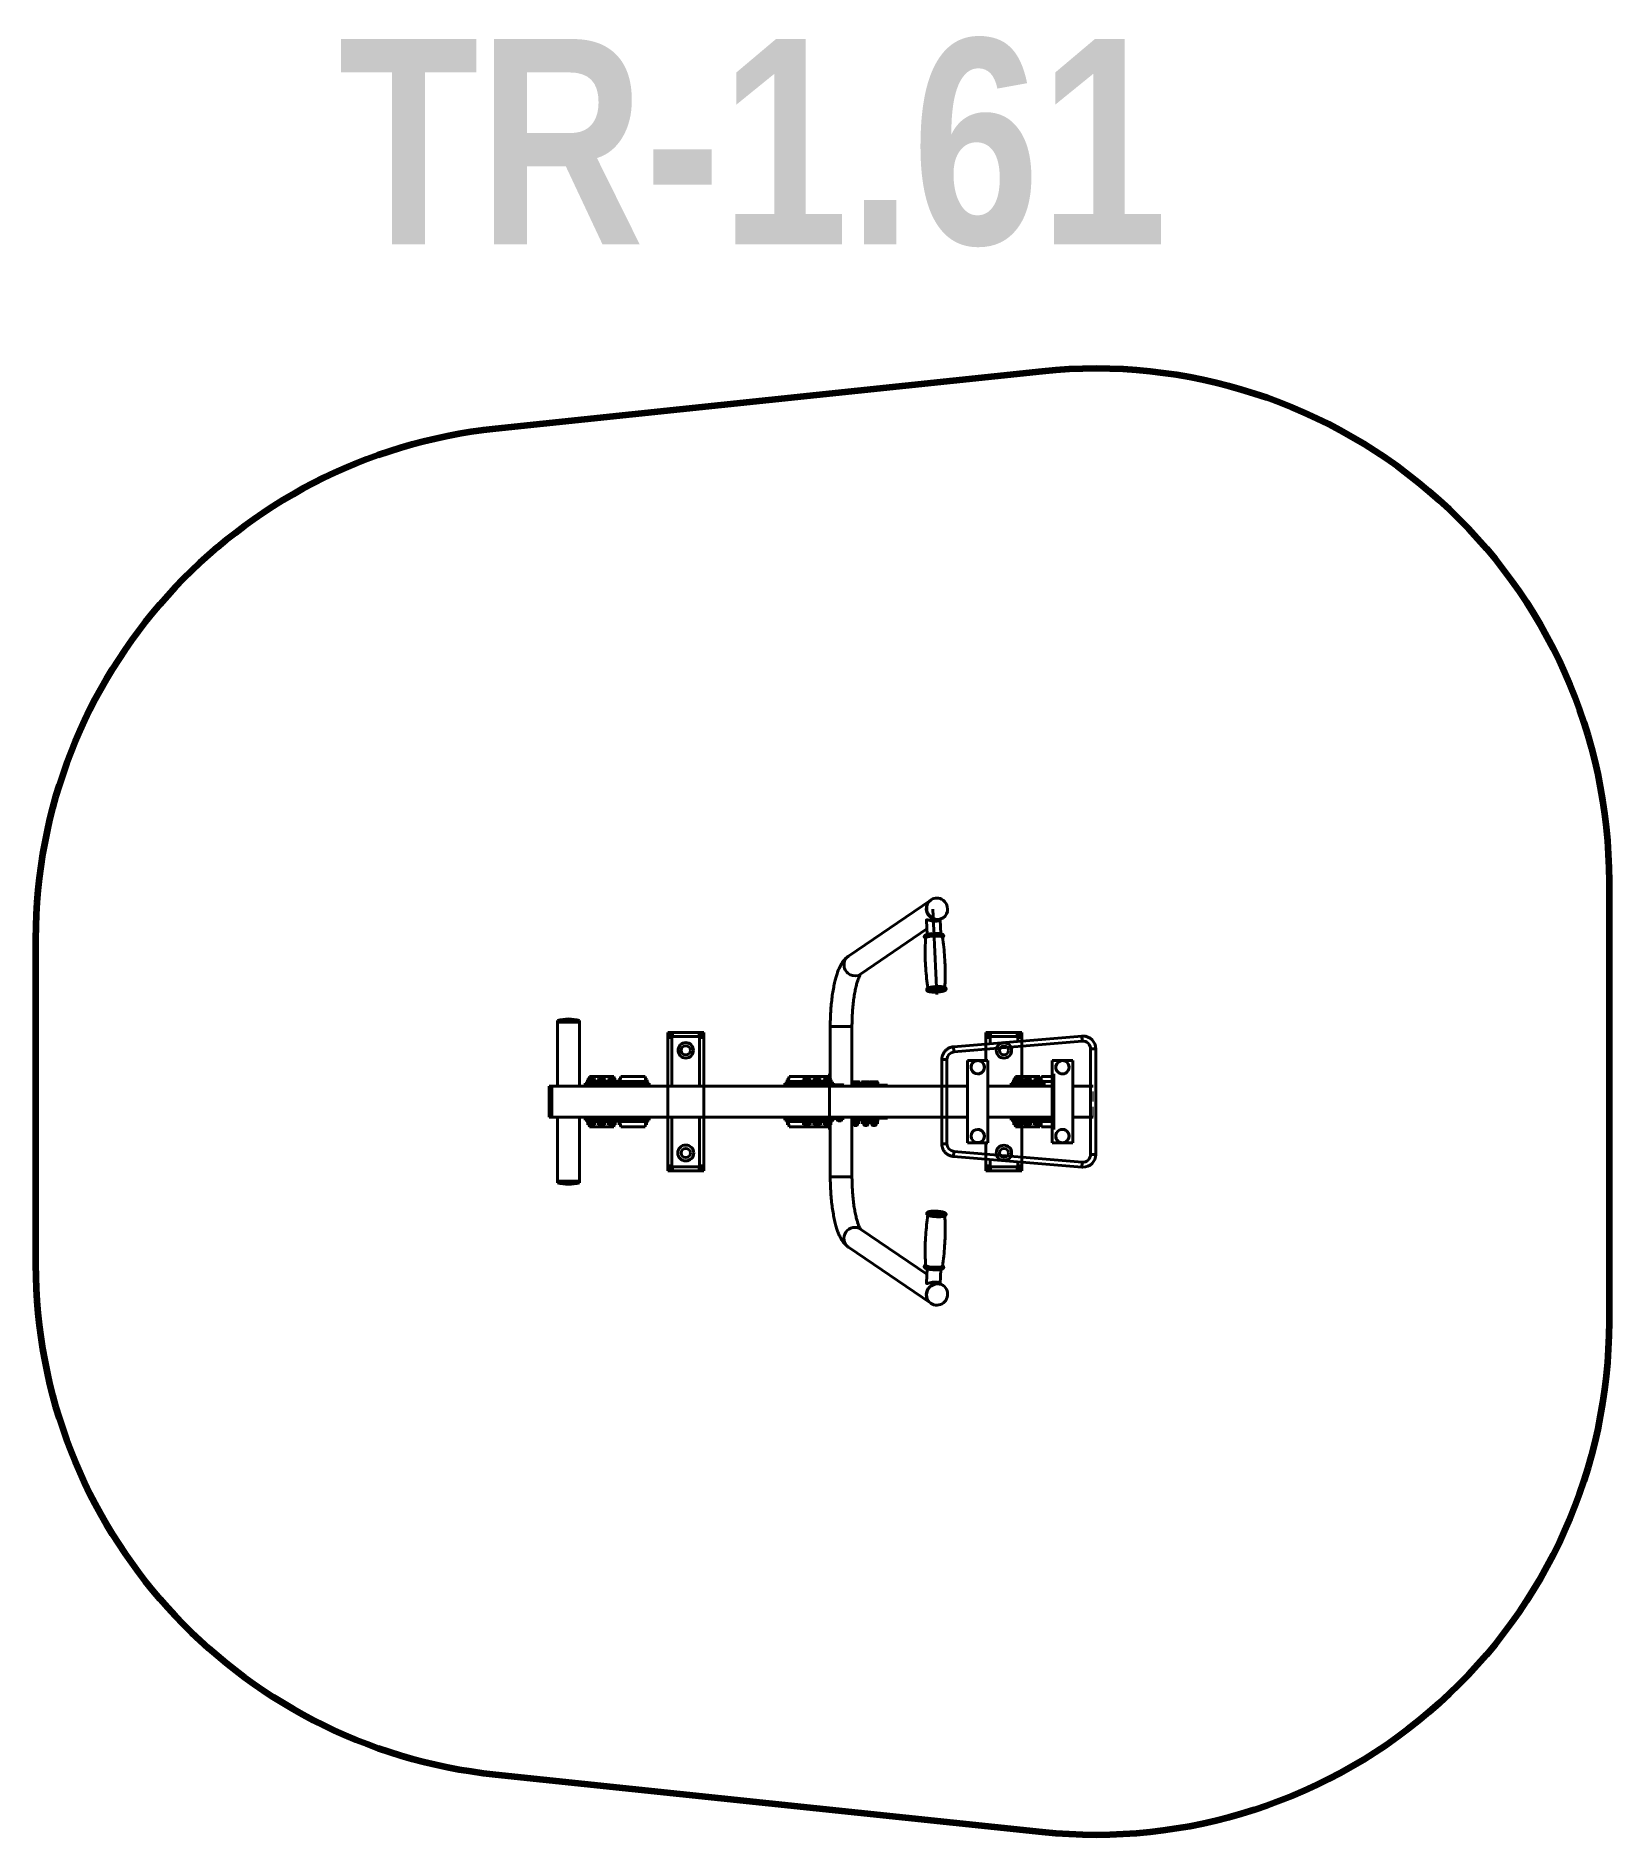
# Model space of a CAD drawing. Header units: millimetres. Extents: x 12256 to 15321, y 1839 to 5345.
import ezdxf

# ---------------------------------------------------------------- set-up
doc = ezdxf.new("R2010")
doc.units = ezdxf.units.MM
doc.linetypes.add('K5LT_DASHED', pattern=[6, 4, -2])
doc.layers.add('DiKom', color=7, linetype='Continuous')
doc.layers.add('Системный слой', color=7, linetype='Continuous')
doc.styles.add('style1', font='arialbd.ttf', dxfattribs={"width": 0.8})

msp = doc.modelspace()

# ---------------------------------------------------------------- texts
at = {"layer": 'DiKom', "insert": (12845.9, 5339.1), "char_height": 400, "attachment_point": 1, "style": 'style1'}
msp.add_mtext_dynamic_manual_height_columns('TR-1.61', width=2518.219, gutter_width=2.09, heights=[0], dxfattribs=at)

# ---------------------------------------------------------------- blocks, each defined once
blk = doc.blocks.new('U27')
at = {"layer": 'Системный слой', "color": 7, "linetype": 'K5LT_DASHED', "lineweight": 18}
for p, q in [((347.64, 182.92), (347.64, 170.92)), ((348.64, 170.92), (348.64, 182.92))]:
    blk.add_line(p, q, dxfattribs=at)

# ---------------------------------------------------------------- hatches: boundary and pattern name
at = {"layer": 'DiKom', "linetype": 'Continuous', "lineweight": 40}
h = msp.add_hatch(color=7, dxfattribs=at)
h.paths.add_polyline_path([(13261.3, 3238.3), (13261.3, 3298.3), (13256.3, 3298.3), (13256.3, 3238.3)])
h.paths.add_polyline_path([(13272.8, 3423.3), (13315.1, 3423.3), (13315.1, 3426.3), (13272.8, 3426.3)])
h.paths.add_polyline_path([(13293.9, 3429.3), (13282.9, 3428.5), (13272.8, 3426.3), (13315.1, 3426.3), (13304.3, 3428.6)])
h.paths.add_polyline_path([(13315.1, 3113.3), (13272.8, 3113.3), (13272.8, 3110.3), (13315.1, 3110.3)])
h.paths.add_polyline_path([(13315.1, 3110.3), (13272.8, 3110.3), (13283.5, 3108.1), (13293.9, 3107.3), (13304.9, 3108.1)])

# ---------------------------------------------------------------- linework, layer by layer
at = {"layer": 'DiKom', "color": 7, "linetype": 'Continuous', "lineweight": 40}
for p, q in [((13999.6, 3661.2), (13839.2, 3551.8)), ((14000.3, 3661.7), (13999.6, 3661.2)), ((13992.5, 3594.2), (13991.2, 3621.4)), ((14011.3, 3477), (14003.6, 3643.5)), ((14023.4, 3626.3), (14017.5, 3622.3)), ((14017.5, 3622.3), (14017.5, 3622.3)), ((14019.2, 3595.4), (14018, 3622.6)), ((14024.2, 3626.8), (14023.4, 3626.3)), ((13992, 3604.8), (13863, 3516.8)), ((13863, 3516.8), (13863, 3516.8)), ((13272.8, 3426.3), (13272.8, 3298.3)), ((13272.8, 3426.3), (13315.1, 3426.3)), ((13315.1, 3423.3), (13272.8, 3423.3)), ((13315.1, 3426.3), (13315.1, 3298.3)), ((13487.4, 3403.3), (13557.4, 3403.3)), ((13487.4, 3403.3), (13487.4, 3298.3)), ((13491.4, 3403.3), (13491.4, 3393.3)), ((13496.4, 3393.3), (13496.4, 3403.3)), ((13548.4, 3403.3), (13548.4, 3393.3)), ((13553.4, 3393.3), (13553.4, 3403.3)), ((13557.4, 3403.3), (13557.4, 3298.3)), ((13804, 3414.6), (13804, 3311.2)), ((13804, 3414.6), (13846.3, 3414.6)), ((13846.3, 3414.6), (13846.3, 3298.3)), ((14107.4, 3403.3), (14177.4, 3403.3)), ((14107.4, 3403.3), (14107.4, 3380.5)), ((14111.4, 3403.3), (14111.4, 3393.3)), ((14116.4, 3393.3), (14116.4, 3403.3)), ((14168.4, 3403.3), (14168.4, 3393.3)), ((14173.4, 3393.3), (14173.4, 3403.3)), ((14177.4, 3403.3), (14177.4, 3386.4)), ((13487.4, 3393.3), (13496.4, 3393.3)), ((13496.4, 3399.3), (13491.4, 3399.3)), ((13495.4, 3393.3), (13495.4, 3298.3)), ((13496.4, 3395.3), (13548.4, 3395.3)), ((13553.4, 3399.3), (13548.4, 3399.3)), ((13548.4, 3393.3), (13557.4, 3393.3)), ((13549.4, 3393.3), (13549.4, 3298.3)), ((14294.2, 3396.1), (14044.2, 3375.3)), ((14295, 3386.1), (14045, 3365.3)), ((14107.4, 3393.3), (14116.4, 3393.3)), ((14107.4, 3380.5), (14107.4, 3393.3)), ((14107.4, 3380.5), (14107.4, 3348.3)), ((14116.4, 3399.3), (14111.4, 3399.3)), ((14115.4, 3393.3), (14115.4, 3381.2)), ((14116.4, 3395.3), (14168.4, 3395.3)), ((14173.4, 3399.3), (14168.4, 3399.3)), ((14168.4, 3393.3), (14177.4, 3393.3)), ((14169.4, 3393.3), (14169.4, 3385.7)), ((14177.4, 3386.4), (14177.4, 3298.3)), ((14296.3, 3396.2), (14296.3, 3396.2)), ((14321.3, 3371.2), (14311.3, 3371.2)), ((14311.3, 3165.5), (14311.3, 3371.2)), ((14321.3, 3371.2), (14321.3, 3371.2)), ((14321.3, 3165.5), (14321.3, 3371.2)), ((14021.3, 3350.3), (14031.3, 3350.3)), ((14021.3, 3350.3), (14021.3, 3186.3)), ((14031.3, 3350.3), (14031.3, 3186.3)), ((14071.3, 3348.3), (14111.3, 3348.3)), ((14071.3, 3348.3), (14071.3, 3188.3)), ((14111.3, 3188.3), (14111.3, 3348.3)), ((14236.3, 3348.3), (14276.3, 3348.3)), ((14236.3, 3348.3), (14236.3, 3188.3)), ((14276.3, 3188.3), (14276.3, 3348.3)), ((13256.3, 3298.3), (13256.3, 3238.3)), ((14026.3, 3298.3), (13256.3, 3298.3)), ((13261.3, 3298.3), (13261.3, 3238.3)), ((13261.3, 3238.3), (13261.3, 3298.3)), ((13451.4, 3304.3), (13326.3, 3304.3)), ((13326.3, 3304.3), (13326.3, 3298.3)), ((13330.4, 3304.3), (13330.4, 3305.9)), ((13330.4, 3305.9), (13346.4, 3305.9)), ((13330.9, 3310.5), (13332.3, 3311.2)), ((13330.9, 3305.9), (13330.9, 3310.5)), ((13330.9, 3310.5), (13330.9, 3310.5)), ((13331.3, 3304.3), (13331.3, 3298.3)), ((13344.6, 3311.2), (13332.3, 3311.2)), ((13334.9, 3317.3), (13333.8, 3311.2)), ((13334.7, 3305.9), (13334.7, 3310.5)), ((13382.3, 3317.3), (13334.9, 3317.3)), ((13342.2, 3305.9), (13342.2, 3310.5)), ((13345.9, 3310.5), (13344.6, 3311.2)), ((13345.9, 3305.9), (13345.9, 3310.5)), ((13345.9, 3310.5), (13345.9, 3310.5)), ((13350.9, 3307.3), (13345.9, 3307.3)), ((13346.4, 3304.3), (13346.4, 3305.9)), ((13350.4, 3304.3), (13350.4, 3305.9)), ((13350.4, 3305.9), (13366.4, 3305.9)), ((13350.9, 3310.5), (13352.2, 3311.2)), ((13350.9, 3305.9), (13350.9, 3310.5)), ((13350.9, 3310.5), (13350.9, 3310.5)), ((13364.5, 3311.2), (13352.2, 3311.2)), ((13354.6, 3305.9), (13354.6, 3310.5)), ((13362.1, 3305.9), (13362.1, 3310.5)), ((13365.9, 3310.5), (13364.5, 3311.2)), ((13365.9, 3305.9), (13365.9, 3310.5)), ((13365.9, 3310.5), (13365.9, 3310.5)), ((13370.9, 3307.3), (13365.9, 3307.3)), ((13366.4, 3304.3), (13366.4, 3305.9)), ((13370.4, 3304.3), (13370.4, 3305.9)), ((13370.4, 3305.9), (13386.4, 3305.9)), ((13370.9, 3310.5), (13372.3, 3311.2)), ((13370.9, 3305.9), (13370.9, 3310.5)), ((13370.9, 3310.5), (13370.9, 3310.5)), ((13384.6, 3311.2), (13372.3, 3311.2)), ((13374.7, 3305.9), (13374.7, 3310.5)), ((13382.2, 3305.9), (13382.2, 3310.5)), ((13382.3, 3317.3), (13383.4, 3311.2)), ((13385.9, 3310.5), (13384.6, 3311.2)), ((13385.3, 3304.3), (13385.3, 3298.3)), ((13385.9, 3305.9), (13385.9, 3310.5)), ((13385.9, 3310.5), (13385.9, 3310.5)), ((13386.4, 3304.3), (13386.4, 3305.9)), ((13390.3, 3304.3), (13390.3, 3298.3)), ((13390.6, 3304.3), (13390.6, 3298.3)), ((13391.4, 3304.3), (13391.4, 3305.9)), ((13391.4, 3305.9), (13393.9, 3305.9)), ((13391.9, 3310.5), (13393.2, 3311.2)), ((13391.9, 3305.9), (13391.9, 3310.5)), ((13394.6, 3311.2), (13393.2, 3311.2)), ((13395.7, 3317.3), (13393.9, 3307.3)), ((13444.9, 3307.3), (13393.9, 3307.3)), ((13393.9, 3307.3), (13393.9, 3304.3)), ((13443.1, 3317.3), (13395.7, 3317.3)), ((13443.1, 3317.3), (13444.9, 3307.3)), ((13445.6, 3311.2), (13444.2, 3311.2)), ((13444.9, 3307.3), (13444.9, 3304.3)), ((13444.9, 3305.9), (13447.4, 3305.9)), ((13446.9, 3310.5), (13445.6, 3311.2)), ((13446.9, 3305.9), (13446.9, 3310.5)), ((13447.4, 3304.3), (13447.4, 3305.9)), ((13451.4, 3298.3), (13451.4, 3304.3)), ((13487.4, 3298.3), (13487.4, 3238.3)), ((13557.4, 3298.3), (13557.4, 3238.3)), ((13715.4, 3298.3), (13715.4, 3304.3)), ((13715.4, 3304.3), (13810.6, 3304.3)), ((13719.4, 3304.3), (13719.4, 3305.9)), ((13719.4, 3305.9), (13721.2, 3305.9)), ((13719.9, 3310.5), (13721.2, 3311.2)), ((13719.9, 3305.9), (13719.9, 3310.5)), ((13722.6, 3311.2), (13721.2, 3311.2)), ((13721.2, 3305.9), (13721.9, 3305.9)), ((13723.7, 3317.3), (13721.9, 3307.3)), ((13750.9, 3307.3), (13721.9, 3307.3)), ((13721.9, 3307.3), (13721.9, 3304.3)), ((13802.3, 3317.3), (13723.7, 3317.3)), ((13746.3, 3304.3), (13746.3, 3298.3)), ((13750.4, 3304.3), (13750.4, 3305.9)), ((13750.4, 3305.9), (13766.4, 3305.9)), ((13750.9, 3310.5), (13752.3, 3311.2)), ((13750.9, 3305.9), (13750.9, 3310.5)), ((13750.9, 3310.5), (13750.9, 3310.5)), ((13751.3, 3304.3), (13751.3, 3298.3)), ((13764.6, 3311.2), (13752.3, 3311.2)), ((13754.9, 3317.3), (13753.8, 3311.2)), ((13754.7, 3305.9), (13754.7, 3310.5)), ((13762.2, 3305.9), (13762.2, 3310.5)), ((13765.9, 3310.5), (13764.6, 3311.2)), ((13765.9, 3305.9), (13765.9, 3310.5)), ((13765.9, 3310.5), (13765.9, 3310.5)), ((13770.9, 3307.3), (13765.9, 3307.3)), ((13766.4, 3304.3), (13766.4, 3305.9)), ((13770.4, 3304.3), (13770.4, 3305.9)), ((13770.4, 3305.9), (13786.4, 3305.9)), ((13770.9, 3310.5), (13772.2, 3311.2)), ((13770.9, 3305.9), (13770.9, 3310.5)), ((13770.9, 3310.5), (13770.9, 3310.5)), ((13784.5, 3311.2), (13772.2, 3311.2)), ((13774.6, 3305.9), (13774.6, 3310.5)), ((13782.1, 3305.9), (13782.1, 3310.5)), ((13785.9, 3310.5), (13784.5, 3311.2)), ((13785.9, 3305.9), (13785.9, 3310.5)), ((13785.9, 3310.5), (13785.9, 3310.5)), ((13790.9, 3307.3), (13785.9, 3307.3)), ((13786.4, 3304.3), (13786.4, 3305.9)), ((13790.4, 3304.3), (13790.4, 3305.9)), ((13790.4, 3305.9), (13806.4, 3305.9)), ((13790.9, 3310.5), (13792.3, 3311.2)), ((13790.9, 3305.9), (13790.9, 3310.5)), ((13790.9, 3310.5), (13790.9, 3310.5)), ((13804.6, 3311.2), (13792.3, 3311.2)), ((13794.7, 3305.9), (13794.7, 3310.5)), ((13802.2, 3305.9), (13802.2, 3310.5)), ((13802.3, 3317.3), (13803.4, 3311.2)), ((13802.6, 3322.3), (13802.6, 3214.3)), ((13804, 3313.3), (13803, 3313.3)), ((13805.9, 3310.5), (13804.6, 3311.2)), ((13805.3, 3304.3), (13805.3, 3298.3)), ((13805.9, 3305.9), (13805.9, 3310.5)), ((13805.9, 3310.5), (13805.9, 3310.5)), ((13806.4, 3304.3), (13806.4, 3305.9)), ((13810.3, 3304.3), (13810.3, 3298.3)), ((13810.6, 3304.3), (13810.6, 3298.3)), ((13814.6, 3300.5), (13815.9, 3301.2)), ((13814.6, 3298.3), (13814.6, 3300.5)), ((13814.6, 3300.5), (13814.6, 3300.5)), ((13828.3, 3301.2), (13815.9, 3301.2)), ((13818.4, 3298.3), (13818.4, 3300.5)), ((13825.9, 3298.3), (13825.9, 3300.5)), ((13829.6, 3300.5), (13828.3, 3301.2)), ((13829.6, 3298.3), (13829.6, 3300.5)), ((13846.3, 3306.8), (13847, 3307.2)), ((13861.2, 3301.9), (13846.3, 3301.9)), ((13846.3, 3300.3), (13846.6, 3300.3)), ((13846.6, 3300.5), (13848, 3301.2)), ((13846.6, 3298.3), (13846.6, 3300.5)), ((13846.6, 3300.5), (13846.6, 3300.5)), ((13859.3, 3307.2), (13847, 3307.2)), ((13860.3, 3301.2), (13848, 3301.2)), ((13849.4, 3301.9), (13849.4, 3306.5)), ((13850.4, 3298.3), (13850.4, 3300.5)), ((13856.9, 3301.9), (13856.9, 3306.5)), ((13857.9, 3298.3), (13857.9, 3300.5)), ((13860.7, 3306.5), (13859.3, 3307.2)), ((13861.6, 3300.5), (13860.3, 3301.2)), ((13860.7, 3301.9), (13860.7, 3306.5)), ((13861.2, 3301.9), (13861.2, 3300.7)), ((13861.6, 3298.3), (13861.6, 3300.5)), ((13861.6, 3300.3), (13915.7, 3300.3)), ((13865.2, 3301.9), (13865.2, 3300.3)), ((13897.2, 3301.9), (13865.2, 3301.9)), ((13865.7, 3306.5), (13867, 3307.2)), ((13865.7, 3301.9), (13865.7, 3306.5)), ((13865.7, 3306.5), (13865.7, 3306.5)), ((13879.4, 3307.2), (13867, 3307.2)), ((13869.4, 3301.9), (13869.4, 3306.5)), ((13876.9, 3301.9), (13876.9, 3306.5)), ((13880.7, 3306.5), (13879.4, 3307.2)), ((13880.7, 3301.9), (13880.7, 3306.5)), ((13881.2, 3301.9), (13881.2, 3300.3)), ((13881.6, 3301.9), (13881.6, 3306.5)), ((13881.7, 3306.5), (13881.6, 3306.5)), ((13881.7, 3306.5), (13883, 3307.2)), ((13881.8, 3298.3), (13881.8, 3300.3)), ((13895.3, 3307.2), (13883, 3307.2)), ((13885.4, 3301.9), (13885.4, 3306.5)), ((13888.6, 3298.3), (13888.6, 3300.3)), ((13892.9, 3301.9), (13892.9, 3306.5)), ((13896.7, 3306.5), (13895.3, 3307.2)), ((13896.7, 3301.9), (13896.7, 3306.5)), ((13897.2, 3301.9), (13897.2, 3300.3)), ((13915.7, 3298.3), (13915.7, 3300.3)), ((14026.3, 3298.3), (14071.3, 3298.3)), ((14111.3, 3298.3), (14236.3, 3298.3)), ((14220.6, 3304.3), (14156.3, 3304.3)), ((14156.3, 3304.3), (14156.3, 3298.3)), ((14160.4, 3304.3), (14160.4, 3305.9)), ((14160.4, 3305.9), (14176.4, 3305.9)), ((14160.9, 3310.5), (14162.3, 3311.2)), ((14160.9, 3305.9), (14160.9, 3310.5)), ((14160.9, 3310.5), (14160.9, 3310.5)), ((14161.3, 3304.3), (14161.3, 3298.3)), ((14174.6, 3311.2), (14162.3, 3311.2)), ((14164.9, 3317.3), (14163.8, 3311.2)), ((14164.7, 3305.9), (14164.7, 3310.5)), ((14212.3, 3317.3), (14164.9, 3317.3)), ((14172.2, 3305.9), (14172.2, 3310.5)), ((14175.9, 3310.5), (14174.6, 3311.2)), ((14175.9, 3305.9), (14175.9, 3310.5)), ((14175.9, 3310.5), (14175.9, 3310.5)), ((14180.9, 3307.3), (14175.9, 3307.3)), ((14176.4, 3304.3), (14176.4, 3305.9)), ((14180.4, 3304.3), (14180.4, 3305.9)), ((14180.4, 3305.9), (14196.4, 3305.9)), ((14180.9, 3310.5), (14182.2, 3311.2)), ((14180.9, 3305.9), (14180.9, 3310.5)), ((14180.9, 3310.5), (14180.9, 3310.5)), ((14194.5, 3311.2), (14182.2, 3311.2)), ((14184.6, 3305.9), (14184.6, 3310.5)), ((14192.1, 3305.9), (14192.1, 3310.5)), ((14195.9, 3310.5), (14194.5, 3311.2)), ((14195.9, 3305.9), (14195.9, 3310.5)), ((14195.9, 3310.5), (14195.9, 3310.5)), ((14200.9, 3307.3), (14195.9, 3307.3)), ((14196.4, 3304.3), (14196.4, 3305.9)), ((14200.4, 3304.3), (14200.4, 3305.9)), ((14200.4, 3305.9), (14216.4, 3305.9)), ((14200.9, 3310.5), (14202.3, 3311.2)), ((14200.9, 3305.9), (14200.9, 3310.5)), ((14200.9, 3310.5), (14200.9, 3310.5)), ((14214.6, 3311.2), (14202.3, 3311.2)), ((14204.7, 3305.9), (14204.7, 3310.5)), ((14212.2, 3305.9), (14212.2, 3310.5)), ((14212.3, 3317.3), (14213.4, 3311.2)), ((14215.7, 3317.3), (14214.6, 3311.2)), ((14215.9, 3310.5), (14214.6, 3311.2)), ((14215.3, 3304.3), (14215.3, 3298.3)), ((14236.3, 3317.3), (14215.7, 3317.3)), ((14215.9, 3305.9), (14215.9, 3310.5)), ((14215.9, 3310.5), (14215.9, 3310.5)), ((14236.3, 3307.3), (14215.9, 3307.3)), ((14216.4, 3304.3), (14216.4, 3305.9)), ((14220.3, 3304.3), (14220.3, 3298.3)), ((14220.6, 3304.3), (14220.6, 3298.3)), ((14239.4, 3322.3), (14239.4, 3214.3)), ((14276.3, 3298.3), (14316.5, 3298.3)), ((14026.3, 3238.3), (13256.3, 3238.3)), ((13272.8, 3110.3), (13272.8, 3238.3)), ((13315.1, 3110.3), (13315.1, 3238.3)), ((13326.3, 3232.3), (13326.3, 3238.3)), ((13326.3, 3232.3), (13451.4, 3232.3)), ((13330.9, 3232.3), (13330.9, 3227.9)), ((13345.9, 3227.9), (13330.9, 3227.9)), ((13331.3, 3232.3), (13331.3, 3238.3)), ((13331.9, 3222.8), (13331.9, 3227.9)), ((13334.7, 3232.3), (13334.7, 3227.9)), ((13342.2, 3232.3), (13342.2, 3227.9)), ((13344.9, 3222.8), (13344.9, 3227.9)), ((13345.9, 3232.3), (13345.9, 3227.9)), ((13345.9, 3229.3), (13350.9, 3229.3)), ((13350.9, 3232.3), (13350.9, 3227.9)), ((13365.9, 3227.9), (13350.9, 3227.9)), ((13351.9, 3222.8), (13351.9, 3227.9)), ((13354.6, 3232.3), (13354.6, 3227.9)), ((13362.1, 3232.3), (13362.1, 3227.9)), ((13364.9, 3222.8), (13364.9, 3227.9)), ((13365.9, 3232.3), (13365.9, 3227.9)), ((13365.9, 3229.3), (13370.9, 3229.3)), ((13370.9, 3232.3), (13370.9, 3227.9)), ((13385.9, 3227.9), (13370.9, 3227.9)), ((13371.9, 3222.8), (13371.9, 3227.9)), ((13374.7, 3232.3), (13374.7, 3227.9)), ((13382.2, 3232.3), (13382.2, 3227.9)), ((13384.9, 3222.8), (13384.9, 3227.9)), ((13385.3, 3232.3), (13385.3, 3238.3)), ((13385.9, 3232.3), (13385.9, 3227.9)), ((13390.3, 3232.3), (13390.3, 3238.3)), ((13390.6, 3232.3), (13390.6, 3238.3)), ((13391.9, 3232.3), (13391.9, 3227.9)), ((13394.2, 3227.9), (13391.9, 3227.9)), ((13392.9, 3222.8), (13392.9, 3227.9)), ((13393.9, 3229.3), (13393.9, 3232.3)), ((13395.7, 3219.3), (13393.9, 3229.3)), ((13393.9, 3229.3), (13444.9, 3229.3)), ((13443.1, 3219.3), (13444.9, 3229.3)), ((13446.9, 3227.9), (13444.7, 3227.9)), ((13444.9, 3229.3), (13444.9, 3232.3)), ((13445.9, 3222.8), (13445.9, 3227.9)), ((13446.9, 3232.3), (13446.9, 3227.9)), ((13451.4, 3238.3), (13451.4, 3232.3)), ((13487.4, 3238.3), (13487.4, 3133.3)), ((13495.4, 3143.3), (13495.4, 3238.3)), ((13549.4, 3143.3), (13549.4, 3238.3)), ((13557.4, 3238.3), (13557.4, 3133.3)), ((13715.4, 3238.3), (13715.4, 3232.3)), ((13810.6, 3232.3), (13715.4, 3232.3)), ((13719.9, 3232.3), (13719.9, 3227.9)), ((13721.8, 3227.9), (13719.9, 3227.9)), ((13720.9, 3222.8), (13720.9, 3227.9)), ((13722.2, 3227.9), (13721.8, 3227.9)), ((13721.9, 3229.3), (13721.9, 3232.3)), ((13723.7, 3219.3), (13721.9, 3229.3)), ((13721.9, 3229.3), (13750.9, 3229.3)), ((13746.3, 3238.3), (13746.3, 3232.3)), ((13750.9, 3232.3), (13750.9, 3227.9)), ((13765.9, 3227.9), (13750.9, 3227.9)), ((13751.3, 3238.3), (13751.3, 3232.3)), ((13751.9, 3222.8), (13751.9, 3227.9)), ((13754.7, 3232.3), (13754.7, 3227.9)), ((13762.2, 3232.3), (13762.2, 3227.9)), ((13764.9, 3222.8), (13764.9, 3227.9)), ((13765.9, 3232.3), (13765.9, 3227.9)), ((13765.9, 3229.3), (13770.9, 3229.3)), ((13770.9, 3232.3), (13770.9, 3227.9)), ((13785.9, 3227.9), (13770.9, 3227.9)), ((13771.9, 3222.8), (13771.9, 3227.9)), ((13774.6, 3232.3), (13774.6, 3227.9)), ((13782.1, 3232.3), (13782.1, 3227.9)), ((13784.9, 3222.8), (13784.9, 3227.9)), ((13785.9, 3232.3), (13785.9, 3227.9)), ((13785.9, 3229.3), (13790.9, 3229.3)), ((13790.9, 3232.3), (13790.9, 3227.9)), ((13805.9, 3227.9), (13790.9, 3227.9)), ((13791.9, 3222.8), (13791.9, 3227.9)), ((13794.7, 3232.3), (13794.7, 3227.9)), ((13802.2, 3232.3), (13802.2, 3227.9)), ((13804.9, 3222.8), (13804.9, 3227.9)), ((13805.3, 3238.3), (13805.3, 3232.3)), ((13805.9, 3232.3), (13805.9, 3227.9)), ((13810.3, 3238.3), (13810.3, 3232.3)), ((13810.6, 3238.3), (13810.6, 3232.3)), ((13814.6, 3238.3), (13814.6, 3237.9)), ((13829.6, 3237.9), (13814.6, 3237.9)), ((13815.6, 3232.8), (13815.6, 3237.9)), ((13815.6, 3232.8), (13828.6, 3232.8)), ((13818.1, 3232.8), (13818.1, 3232.2)), ((13818.1, 3232.2), (13819.4, 3230.9)), ((13826.1, 3232.2), (13818.1, 3232.2)), ((13818.4, 3238.3), (13818.4, 3237.9)), ((13819.4, 3230.9), (13819.4, 3232.8)), ((13824.9, 3230.9), (13819.4, 3230.9)), ((13824.9, 3230.9), (13824.9, 3232.8)), ((13826.1, 3232.2), (13824.9, 3230.9)), ((13825.9, 3238.3), (13825.9, 3237.9)), ((13826.1, 3232.8), (13826.1, 3232.2)), ((13828.6, 3232.8), (13828.6, 3237.9)), ((13829.6, 3238.3), (13829.6, 3237.9)), ((13846.3, 3122), (13846.3, 3238.3)), ((13846.3, 3236.3), (13847.6, 3236.3)), ((13847.6, 3234.7), (13846.3, 3234.7)), ((13847.5, 3230.3), (13846.3, 3230.3)), ((13846.6, 3238.3), (13846.6, 3237.9)), ((13848.5, 3237.9), (13846.6, 3237.9)), ((13846.7, 3225.2), (13846.7, 3230.3)), ((13849.4, 3230.3), (13847.5, 3230.3)), ((13847.6, 3232.8), (13847.6, 3237.9)), ((13847.6, 3232.8), (13860.6, 3232.8)), ((13850.4, 3237.9), (13848.5, 3237.9)), ((13849.4, 3232.8), (13849.4, 3230.3)), ((13853.2, 3230.3), (13849.4, 3230.3)), ((13850.1, 3232.8), (13850.1, 3232.2)), ((13850.1, 3232.2), (13851.4, 3230.9)), ((13858.1, 3232.2), (13850.1, 3232.2)), ((13850.4, 3238.3), (13850.4, 3237.9)), ((13854.1, 3237.9), (13850.4, 3237.9)), ((13850.8, 3232.8), (13850.8, 3232.2)), ((13850.8, 3232.2), (13850.8, 3231.5)), ((13856.9, 3230.9), (13851.4, 3230.9)), ((13856.9, 3230.3), (13853.2, 3230.3)), ((13857.9, 3237.9), (13854.1, 3237.9)), ((13858.1, 3232.2), (13856.9, 3230.9)), ((13856.9, 3231), (13856.9, 3230.3)), ((13858.8, 3230.3), (13856.9, 3230.3)), ((13857.5, 3232.8), (13857.5, 3232.2)), ((13857.5, 3232.2), (13857.5, 3231.5)), ((13857.9, 3238.3), (13857.9, 3237.9)), ((13859.8, 3237.9), (13857.9, 3237.9)), ((13858.1, 3232.8), (13858.1, 3232.2)), ((13860.7, 3230.3), (13858.8, 3230.3)), ((13859.7, 3225.2), (13859.7, 3230.3)), ((13861.6, 3237.9), (13859.8, 3237.9)), ((13860.6, 3232.8), (13860.6, 3237.9)), ((13860.6, 3236.3), (13881.8, 3236.3)), ((13861.2, 3234.7), (13860.6, 3234.7)), ((13860.7, 3234.7), (13860.7, 3230.3)), ((13861.2, 3236.3), (13861.2, 3234.7)), ((13861.6, 3238.3), (13861.6, 3237.9)), ((13865.2, 3236.3), (13865.2, 3234.7)), ((13878.9, 3234.7), (13865.2, 3234.7)), ((13865.7, 3234.7), (13865.7, 3230.3)), ((13867.6, 3230.3), (13865.7, 3230.3)), ((13866.7, 3225.2), (13866.7, 3230.3)), ((13869.4, 3230.3), (13867.6, 3230.3)), ((13869.4, 3234.7), (13869.4, 3230.3)), ((13873.2, 3230.3), (13869.4, 3230.3)), ((13876.9, 3230.3), (13873.2, 3230.3)), ((13876.9, 3234.7), (13876.9, 3230.3)), ((13878.8, 3230.3), (13876.9, 3230.3)), ((13880.7, 3230.3), (13878.8, 3230.3)), ((13881.2, 3234.7), (13878.9, 3234.7)), ((13879.7, 3225.2), (13879.7, 3230.3)), ((13880.7, 3234.7), (13880.7, 3230.3)), ((13881.2, 3236.3), (13881.2, 3234.7)), ((13894.9, 3234.7), (13881.2, 3234.7)), ((13881.6, 3234.7), (13881.6, 3230.3)), ((13883.5, 3230.3), (13881.6, 3230.3)), ((13881.8, 3236.3), (13881.8, 3238.3)), ((13881.8, 3236.3), (13888.6, 3236.3)), ((13882.7, 3225.2), (13882.7, 3230.3)), ((13885.4, 3230.3), (13883.5, 3230.3)), ((13885.4, 3234.7), (13885.4, 3230.3)), ((13889.2, 3230.3), (13885.4, 3230.3)), ((13888.6, 3236.3), (13888.6, 3238.3)), ((13888.6, 3236.3), (13915.7, 3236.3)), ((13892.9, 3230.3), (13889.2, 3230.3)), ((13892.9, 3234.7), (13892.9, 3230.3)), ((13894.8, 3230.3), (13892.9, 3230.3)), ((13896.7, 3230.3), (13894.8, 3230.3)), ((13897.2, 3234.7), (13894.9, 3234.7)), ((13895.7, 3225.2), (13895.7, 3230.3)), ((13896.7, 3234.7), (13896.7, 3230.3)), ((13897.2, 3236.3), (13897.2, 3234.7)), ((13915.7, 3236.3), (13915.7, 3238.3)), ((14026.3, 3238.3), (14071.3, 3238.3)), ((14111.3, 3238.3), (14236.3, 3238.3)), ((14156.3, 3238.3), (14156.3, 3232.3)), ((14236.3, 3232.3), (14156.3, 3232.3)), ((14160.9, 3232.3), (14160.9, 3227.9)), ((14162.8, 3227.9), (14160.9, 3227.9)), ((14161.3, 3238.3), (14161.3, 3232.3)), ((14161.9, 3222.8), (14161.9, 3227.9)), ((14164.7, 3227.9), (14162.8, 3227.9)), ((14164.7, 3232.3), (14164.7, 3227.9)), ((14168.4, 3227.9), (14164.7, 3227.9)), ((14172.2, 3227.9), (14168.4, 3227.9)), ((14172.2, 3232.3), (14172.2, 3227.9)), ((14174.1, 3227.9), (14172.2, 3227.9)), ((14175.9, 3227.9), (14174.1, 3227.9)), ((14174.9, 3222.8), (14174.9, 3227.9)), ((14175.9, 3232.3), (14175.9, 3227.9)), ((14175.9, 3229.3), (14180.9, 3229.3)), ((14177.4, 3238.3), (14177.4, 3150.3)), ((14180.9, 3232.3), (14180.9, 3227.9)), ((14195.9, 3227.9), (14180.9, 3227.9)), ((14181.9, 3222.8), (14181.9, 3227.9)), ((14184.6, 3232.3), (14184.6, 3227.9)), ((14192.1, 3232.3), (14192.1, 3227.9)), ((14194.9, 3222.8), (14194.9, 3227.9)), ((14195.9, 3232.3), (14195.9, 3227.9)), ((14195.9, 3229.3), (14200.9, 3229.3)), ((14200.9, 3232.3), (14200.9, 3227.9)), ((14215.9, 3227.9), (14200.9, 3227.9)), ((14201.9, 3222.8), (14201.9, 3227.9)), ((14204.7, 3232.3), (14204.7, 3227.9)), ((14212.2, 3232.3), (14212.2, 3227.9)), ((14214.9, 3222.8), (14214.9, 3227.9)), ((14215.3, 3238.3), (14215.3, 3232.3)), ((14215.9, 3232.3), (14215.9, 3227.9)), ((14215.9, 3229.3), (14236.3, 3229.3)), ((14220.3, 3238.3), (14220.3, 3232.3)), ((14220.6, 3238.3), (14220.6, 3232.3)), ((14276.3, 3238.3), (14316.5, 3238.3)), ((13331.9, 3222.8), (13344.9, 3222.8)), ((13334.9, 3219.3), (13334.2, 3222.8)), ((13334.4, 3222.8), (13334.4, 3222.2)), ((13334.4, 3222.2), (13335.7, 3220.9)), ((13342.4, 3222.2), (13334.4, 3222.2)), ((13334.9, 3219.3), (13382.3, 3219.3)), ((13335.7, 3220.9), (13335.7, 3222.8)), ((13341.2, 3220.9), (13335.7, 3220.9)), ((13341.2, 3220.9), (13341.2, 3222.8)), ((13342.4, 3222.2), (13341.2, 3220.9)), ((13342.4, 3222.8), (13342.4, 3222.2)), ((13351.9, 3222.8), (13364.9, 3222.8)), ((13354.4, 3222.8), (13354.4, 3222.2)), ((13354.4, 3222.2), (13355.6, 3220.9)), ((13362.4, 3222.2), (13354.4, 3222.2)), ((13355.6, 3220.9), (13355.6, 3222.8)), ((13361.1, 3220.9), (13355.6, 3220.9)), ((13361.1, 3220.9), (13361.1, 3222.8)), ((13362.4, 3222.2), (13361.1, 3220.9)), ((13362.4, 3222.8), (13362.4, 3222.2)), ((13371.9, 3222.8), (13384.9, 3222.8)), ((13374.4, 3222.8), (13374.4, 3222.2)), ((13374.4, 3222.2), (13375.7, 3220.9)), ((13382.4, 3222.2), (13374.4, 3222.2)), ((13375.7, 3220.9), (13375.7, 3222.8)), ((13381.2, 3220.9), (13375.7, 3220.9)), ((13381.2, 3220.9), (13381.2, 3222.8)), ((13382.4, 3222.2), (13381.2, 3220.9)), ((13382.3, 3219.3), (13383, 3222.8)), ((13382.4, 3222.8), (13382.4, 3222.2)), ((13392.9, 3222.8), (13395.1, 3222.8)), ((13395.7, 3219.3), (13443.1, 3219.3)), ((13443.8, 3222.8), (13445.9, 3222.8)), ((13720.9, 3222.8), (13723.1, 3222.8)), ((13723.7, 3219.3), (13802.3, 3219.3)), ((13751.9, 3222.8), (13764.9, 3222.8)), ((13754.9, 3219.3), (13754.2, 3222.8)), ((13754.4, 3222.8), (13754.4, 3222.2)), ((13754.4, 3222.2), (13755.7, 3220.9)), ((13762.4, 3222.2), (13754.4, 3222.2)), ((13755.7, 3220.9), (13755.7, 3222.8)), ((13761.2, 3220.9), (13755.7, 3220.9)), ((13761.2, 3220.9), (13761.2, 3222.8)), ((13762.4, 3222.2), (13761.2, 3220.9)), ((13762.4, 3222.8), (13762.4, 3222.2)), ((13771.9, 3222.8), (13784.9, 3222.8)), ((13774.4, 3222.8), (13774.4, 3222.2)), ((13774.4, 3222.2), (13775.6, 3220.9)), ((13782.4, 3222.2), (13774.4, 3222.2)), ((13775.6, 3220.9), (13775.6, 3222.8)), ((13781.1, 3220.9), (13775.6, 3220.9)), ((13781.1, 3220.9), (13781.1, 3222.8)), ((13782.4, 3222.2), (13781.1, 3220.9)), ((13782.4, 3222.8), (13782.4, 3222.2)), ((13791.9, 3222.8), (13804.9, 3222.8)), ((13794.4, 3222.8), (13794.4, 3222.2)), ((13794.4, 3222.2), (13795.7, 3220.9)), ((13802.4, 3222.2), (13794.4, 3222.2)), ((13795.7, 3220.9), (13795.7, 3222.8)), ((13801.2, 3220.9), (13795.7, 3220.9)), ((13801.2, 3220.9), (13801.2, 3222.8)), ((13802.4, 3222.2), (13801.2, 3220.9)), ((13802.3, 3219.3), (13803, 3222.8)), ((13802.4, 3222.8), (13802.4, 3222.2)), ((13804, 3122), (13804, 3222.8)), ((13846.7, 3225.2), (13859.7, 3225.2)), ((13849.2, 3225.2), (13849.2, 3223.2)), ((13849.2, 3223.2), (13850.4, 3221.9)), ((13856.6, 3223.2), (13849.2, 3223.2)), ((13849.8, 3225.2), (13849.8, 3223.2)), ((13849.8, 3223.2), (13849.8, 3222.5)), ((13855.6, 3221.9), (13850.4, 3221.9)), ((13855.9, 3221.9), (13855.6, 3221.9)), ((13857.2, 3223.2), (13855.9, 3221.9)), ((13856.5, 3225.2), (13856.5, 3223.2)), ((13856.5, 3223.2), (13856.5, 3223)), ((13856.5, 3223), (13856.5, 3222.5)), ((13857.2, 3223.2), (13856.6, 3223.2)), ((13857.2, 3225.2), (13857.2, 3223.2)), ((13866.7, 3225.2), (13879.7, 3225.2)), ((13869.2, 3225.2), (13869.2, 3223.2)), ((13869.2, 3223.2), (13870.4, 3221.9)), ((13876.6, 3223.2), (13869.2, 3223.2)), ((13869.9, 3225.2), (13869.9, 3223.2)), ((13869.9, 3223.2), (13869.9, 3222.5)), ((13875.6, 3221.9), (13870.4, 3221.9)), ((13875.9, 3221.9), (13875.6, 3221.9)), ((13877.2, 3223.2), (13875.9, 3221.9)), ((13876.5, 3225.2), (13876.5, 3223.2)), ((13876.5, 3223.2), (13876.5, 3223)), ((13876.5, 3223), (13876.5, 3222.5)), ((13877.2, 3223.2), (13876.6, 3223.2)), ((13877.2, 3225.2), (13877.2, 3223.2)), ((13882.7, 3225.2), (13895.7, 3225.2)), ((13885.2, 3225.2), (13885.2, 3223.2)), ((13885.2, 3223.2), (13886.4, 3221.9)), ((13892.6, 3223.2), (13885.2, 3223.2)), ((13885.8, 3225.2), (13885.8, 3223.2)), ((13885.8, 3223.2), (13885.8, 3222.5)), ((13891.5, 3221.9), (13886.4, 3221.9)), ((13891.9, 3221.9), (13891.5, 3221.9)), ((13893.2, 3223.2), (13891.9, 3221.9)), ((13892.5, 3225.2), (13892.5, 3223.2)), ((13892.5, 3223.2), (13892.5, 3223)), ((13892.5, 3223), (13892.5, 3222.5)), ((13893.2, 3223.2), (13892.6, 3223.2)), ((13893.2, 3225.2), (13893.2, 3223.2)), ((14161.9, 3222.8), (14174.9, 3222.8)), ((14164.9, 3219.3), (14164.2, 3222.8)), ((14164.4, 3222.8), (14164.4, 3222.2)), ((14164.4, 3222.2), (14165.7, 3220.9)), ((14165, 3222.2), (14164.4, 3222.2)), ((14164.9, 3219.3), (14212.3, 3219.3)), ((14172.4, 3222.2), (14165, 3222.2)), ((14171.2, 3220.9), (14165.7, 3220.9)), ((14172.4, 3222.2), (14171.2, 3220.9)), ((14172.4, 3222.8), (14172.4, 3222.2)), ((14181.9, 3222.8), (14194.9, 3222.8)), ((14184.4, 3222.8), (14184.4, 3222.2)), ((14184.4, 3222.2), (14185.6, 3220.9)), ((14192.4, 3222.2), (14184.4, 3222.2)), ((14191.1, 3220.9), (14185.6, 3220.9)), ((14192.4, 3222.2), (14191.1, 3220.9)), ((14192.4, 3222.8), (14192.4, 3222.2)), ((14201.9, 3222.8), (14214.9, 3222.8)), ((14204.4, 3222.8), (14204.4, 3222.2)), ((14204.4, 3222.2), (14205.7, 3220.9)), ((14212.4, 3222.2), (14204.4, 3222.2)), ((14211.2, 3220.9), (14205.7, 3220.9)), ((14212.4, 3222.2), (14211.2, 3220.9)), ((14212.3, 3219.3), (14212.9, 3222.8)), ((14212.4, 3222.8), (14212.4, 3222.2)), ((14215.7, 3219.3), (14214.9, 3223.5)), ((14214.9, 3222.8), (14215.1, 3222.8)), ((14215.7, 3219.3), (14236.3, 3219.3)), ((14021.3, 3186.3), (14031.3, 3186.3)), ((14044.2, 3161.4), (14294.2, 3140.6)), ((14045, 3171.4), (14295, 3150.6)), ((14071.3, 3188.3), (14111.3, 3188.3)), ((14107.4, 3188.3), (14107.4, 3156.2)), ((14107.4, 3156.2), (14107.4, 3133.3)), ((14115.4, 3143.3), (14115.4, 3155.5)), ((14236.3, 3188.3), (14276.3, 3188.3)), ((14321.3, 3165.5), (14311.3, 3165.5)), ((14321.3, 3165.5), (14321.3, 3165.5)), ((13496.4, 3143.3), (13487.4, 3143.3)), ((13557.4, 3133.3), (13487.4, 3133.3)), ((13491.4, 3143.3), (13491.4, 3133.3)), ((13491.4, 3137.3), (13496.4, 3137.3)), ((13496.4, 3133.3), (13496.4, 3143.3)), ((13496.4, 3141.3), (13548.4, 3141.3)), ((13557.4, 3143.3), (13548.4, 3143.3)), ((13548.4, 3143.3), (13548.4, 3133.3)), ((13548.4, 3137.3), (13553.4, 3137.3)), ((13553.4, 3133.3), (13553.4, 3143.3)), ((13846.3, 3122), (13804, 3122)), ((14116.4, 3143.3), (14107.4, 3143.3)), ((14177.4, 3133.3), (14107.4, 3133.3)), ((14111.4, 3143.3), (14111.4, 3133.3)), ((14111.4, 3137.3), (14116.4, 3137.3)), ((14116.4, 3133.3), (14116.4, 3143.3)), ((14116.4, 3141.3), (14168.4, 3141.3)), ((14177.4, 3143.3), (14168.4, 3143.3)), ((14168.4, 3143.3), (14168.4, 3133.3)), ((14168.4, 3137.3), (14173.4, 3137.3)), ((14169.4, 3143.3), (14169.4, 3151)), ((14173.4, 3133.3), (14173.4, 3143.3)), ((14177.4, 3150.3), (14177.4, 3133.3)), ((14296.3, 3140.5), (14296.3, 3140.5)), ((13315.1, 3113.3), (13272.8, 3113.3)), ((13272.8, 3113.3), (13315.1, 3113.3)), ((13315.1, 3110.3), (13272.8, 3110.3)), ((13992, 2931.9), (13863, 3019.9)), ((13999.6, 2875.5), (13839.2, 2984.9)), ((13992.5, 2942.5), (13991.2, 2915.2)), ((14017.5, 2914.4), (14017.5, 2914.4)), ((14023.4, 2910.4), (14017.5, 2914.4)), ((14019.2, 2941.3), (14018, 2914.1)), ((14024.2, 2909.9), (14023.4, 2910.4)), ((14000.3, 2874.9), (13999.6, 2875.5))]:
    msp.add_line(p, q, dxfattribs=at)
at = {"layer": 'DiKom', "color": 3, "lineweight": 200}
msp.add_lwpolyline([(12256.3, 2951), (12256.3, 3585.7, -0.383869), (13151.8, 4580.2), (14216.8, 4692.1, -0.445223), (15321.3, 3697.6), (15321.3, 2839.1, -0.445223), (14216.8, 1844.6), (13151.8, 1956.5, -0.383869)], format="xyb", close=True, dxfattribs=at)
at = {"layer": 'DiKom', "color": 7, "linetype": 'Continuous', "lineweight": 40}
for centre, radius in [((13522.4, 3368.3), 15), ((13522.4, 3368.3), 9), ((14142.4, 3368.3), 15), ((14142.4, 3368.3), 9), ((14091.3, 3335.3), 13), ((14256.3, 3335.3), 13), ((14091.3, 3201.3), 13), ((14256.3, 3201.3), 13), ((13522.4, 3168.3), 15.5), ((13522.4, 3168.3), 9), ((14142.4, 3168.3), 15), ((14142.4, 3168.3), 9)]:
    msp.add_circle(centre, radius, dxfattribs=at)
for centre, start, end in [((13293.9, 3353.3), 90, 106.1464), ((13293.9, 3353.3), 73.8536, 90), ((13293.9, 3183.4), 253.8536, 270), ((13293.9, 3183.4), 270, 286.1464)]:
    msp.add_arc(centre, 76.1, start, end, dxfattribs=at)
for centre, major_axis, ratio, start_param, end_param in [((14011.5, 3643.7), (-11.9, 17.5), 0.951357, 0, 3.141593), ((14011.5, 3643.7), (-11.9, 17.5), 0.951357, 0, 3.141593), ((14012.2, 3644.3), (-11.9, 17.5), 0.951357, 0, 3.141593), ((14011.5, 3643.7), (-11.9, 17.5), 0.951357, 6.283184, 6.283185), ((14012.2, 3644.3), (-11.9, 17.5), 0.951357, 5.065262, 6.283185), ((14012.2, 3644.3), (-11.9, 17.5), 0.951357, 3.141593, 5.065262), ((14006.1, 3588.2), (-16.5, -0.8), 0.16775, 4.254277, 6.266126), ((14006.1, 3588.2), (-16.5, -0.8), 0.16775, 3.158652, 4.254277), ((13851.1, 3534.3), (-11.9, 17.5), 0.951357, 0, 3.141593), ((14045, 3365.3), (-0.83, 9.97), 0.002273, 6.282996, 6.283185), ((14045, 3365.3), (-0.83, 9.97), 0.002273, 6.282996, 6.283185), ((14045, 3365.3), (-0.83, 9.97), 0.002273, 0, 1.570607), ((14296.3, 3371.2), (0, 25), 0.999997, 0, 0.083141), ((14296.3, 3371.2), (0, 25), 0.999997, 0, 0.083141), ((14295, 3386.1), (-0.83, 9.97), 0.002273, 6.282996, 6.283185), ((14295, 3386.1), (-0.83, 9.97), 0.002273, 6.282996, 6.283185), ((14295, 3386.1), (-0.83, 9.97), 0.002273, 0, 1.570607), ((14296.3, 3371.2), (0, 15), 0.999997, 4.712389, 6.366327), ((14296.3, 3371.2), (0, 25), 0.999997, 4.712389, 6.283185), ((14046.3, 3350.3), (0, 15), 0.999997, 0.083141, 1.570796), ((14091.3, 3335.3), (0, 13), 0.999997, 5.839365, 9.424778), ((14091.3, 3335.3), (0, -13), 0.999997, 3.141593, 6.283185), ((14091.3, 3335.3), (0, -13), 0.999997, 0, 3.141593), ((14091.3, 3335.3), (0, 13), 0.999997, 3.141593, 5.839365), ((14256.3, 3335.3), (0, -13), 0.999997, 3.141593, 5.914088), ((14256.3, 3335.3), (0, -13), 0.999997, 3.141593, 6.283185), ((14256.3, 3335.3), (0, -13), 0.999997, 0, 3.141593), ((14256.3, 3335.3), (0, -13), 0.999997, 0, 3.141593), ((14256.3, 3335.3), (0, -13), 0.999997, 5.914088, 6.283185), ((14091.3, 3201.3), (0, -13), 0.999997, 3.141593, 6.781927), ((14091.3, 3201.3), (0, -13), 0.999997, 3.141593, 6.283185), ((14091.3, 3201.3), (0, -13), 0.999997, 0.498742, 3.141593), ((14091.3, 3201.3), (0, -13), 0.999997, 0, 3.141593), ((14256.3, 3201.3), (0, -13), 0.999997, 3.141593, 6.283185), ((14256.3, 3201.3), (0, 13), 0.999997, 0, 3.141593), ((14256.3, 3201.3), (0, -13), 0.999997, 0, 3.141593), ((14256.3, 3201.3), (0, 13), 0.999997, 5.291624, 6.283185), ((14256.3, 3201.3), (0, 13), 0.999997, 3.141593, 5.291624), ((14046.3, 3186.3), (0, -15), 0.999997, 4.712389, 6.200044), ((14045, 3171.4), (-0.83, -9.97), 0.002273, 4.712578, 6.283185), ((14045, 3171.4), (-0.83, -9.97), 0.002273, 0, 0.000189), ((14045, 3171.4), (-0.83, -9.97), 0.002273, 0, 0.000189), ((14296.3, 3165.5), (0, -15), 0.999997, 6.200044, 7.853982), ((14296.3, 3165.5), (0, -25), 0.999997, 0, 1.570796), ((14295, 3150.6), (-0.83, -9.97), 0.002273, 4.712578, 6.283185), ((14295, 3150.6), (-0.83, -9.97), 0.002273, 0, 0.000189), ((14296.3, 3165.5), (0, -25), 0.999997, 6.200044, 6.283185), ((14295, 3150.6), (-0.83, -9.97), 0.002273, 0, 0.000189), ((14296.3, 3165.5), (0, -25), 0.999997, 6.200044, 6.283185), ((13851.1, 3002.4), (-11.9, -17.5), 0.951357, 3.141593, 6.283185), ((14006.1, 2948.5), (16.5, -0.8), 0.16775, 3.158652, 5.756), ((14006.1, 2948.5), (16.5, -0.8), 0.16775, 5.756, 6.266126), ((14011.5, 2892.9), (-11.9, -17.5), 0.951357, 3.141593, 6.283185), ((14011.5, 2892.9), (-11.9, -17.5), 0.951357, 3.141593, 6.283185), ((14012.2, 2892.4), (-11.9, -17.5), 0.951357, 3.141593, 6.283185), ((14011.5, 2892.9), (-11.9, -17.5), 0.951357, 0, 0.000001), ((14012.2, 2892.4), (-11.9, -17.5), 0.951357, 0, 0.630474), ((14012.2, 2892.4), (-11.9, -17.5), 0.951357, 0.630474, 3.141593)]:
    msp.add_ellipse(centre, major_axis=major_axis, ratio=ratio, start_param=start_param, end_param=end_param, dxfattribs=at)
for centre, major_axis in [((14010.9, 3484.8), (-16.5, -0.8)), ((14010.9, 3051.9), (16.5, -0.8))]:
    msp.add_ellipse(centre, major_axis=major_axis, ratio=0.16775, dxfattribs=at)
for points, knots in [([(13991.2, 3621.4), (13991.2, 3621.5), (13991.2, 3621.7), (13991.3, 3621.9), (13991.3, 3622.1), (13991.5, 3622.3), (13991.6, 3622.4), (13991.8, 3622.5), (13992, 3622.6), (13992.3, 3622.7), (13992.5, 3622.7), (13992.8, 3622.7), (13993, 3622.7), (13993.5, 3622.6), (13994, 3622.5), (13994.7, 3622.4), (13995.4, 3622.2), (13996.2, 3622), (13997, 3621.8), (13997.7, 3621.6), (13998.4, 3621.4), (13999, 3621.3), (13999.7, 3621.1), (14000.5, 3620.9), (14001.2, 3620.8), (14001.9, 3620.7), (14002.6, 3620.5), (14003.2, 3620.4), (14003.8, 3620.4), (14004.4, 3620.3), (14005.1, 3620.2), (14005.9, 3620.1), (14006.7, 3620.1), (14007.5, 3620), (14008, 3620), (14008.2, 3620)], [0, 0, 0, 0, 0.924122, 1.811368, 2.977122, 4.1379, 5.293163, 6.153051, 7.005776, 7.845943, 8.679778, 9.498831, 10.309549, 11.110077, 12.980217, 14.336924, 16.013403, 17.453985, 18.64685, 20.486385, 21.408746, 22.325542, 23.540323, 24.760355, 25.985445, 26.910581, 27.833948, 28.748467, 29.65539, 30.55278, 31.448112, 32.648455, 33.858236, 35.077723, 36, 36, 36, 36]), ([(14008.2, 3620), (14008.5, 3620), (14009, 3620), (14009.7, 3620.1), (14010.2, 3620.1), (14010.7, 3620.2), (14011.3, 3620.2), (14011.8, 3620.3), (14012.4, 3620.4), (14013.1, 3620.5), (14014, 3620.7), (14014.7, 3621), (14015.4, 3621.2), (14015.8, 3621.4), (14016.2, 3621.5), (14016.6, 3621.7), (14017, 3622), (14017.3, 3622.1), (14017.5, 3622.2), (14017.5, 3622.3)], [0, 0, 0, 0, 1.245168, 2.232441, 2.954674, 3.669425, 4.613887, 5.567237, 6.529662, 7.713515, 9.39325, 11.22153, 12.748343, 13.847088, 14.864939, 16.095889, 17.59391, 19.349974, 20, 20, 20, 20]), ([(13989.6, 3586.7), (13989.5, 3586.7), (13989.3, 3586.8), (13989.1, 3586.9), (13988.7, 3587.1), (13988.4, 3587.4), (13988, 3587.7), (13987.7, 3588), (13987.5, 3588.3), (13987.3, 3588.6), (13987.2, 3589), (13987.1, 3589.3), (13987, 3589.7), (13987, 3590), (13987.1, 3590.4), (13987.2, 3590.7), (13987.3, 3591.1), (13987.4, 3591.4), (13987.6, 3591.7), (13987.9, 3592), (13988.2, 3592.3), (13988.5, 3592.5), (13988.8, 3592.8), (13989.1, 3592.9), (13989.4, 3593.1), (13989.7, 3593.3), (13990.1, 3593.4), (13990.6, 3593.6), (13991.2, 3593.8), (13991.9, 3594), (13992.9, 3594.3), (13994.2, 3594.6), (13995.7, 3594.9), (13997.3, 3595.1), (13999.2, 3595.4), (14001.1, 3595.6), (14003.1, 3595.7), (14005.2, 3595.9), (14007.3, 3596), (14009.4, 3596), (14011.4, 3596), (14012.7, 3596), (14013.3, 3595.9)], [0, 0, 0, 0, 0.573329, 1.207082, 1.840836, 2.791251, 3.601881, 4.290028, 4.896661, 5.449554, 5.967556, 6.463707, 6.946839, 7.42556, 7.905604, 8.395129, 8.900664, 9.43281, 10.003868, 10.630595, 11.336128, 12.150429, 12.907534, 13.536607, 14.168443, 14.799253, 15.745541, 16.691346, 17.635444, 18.891722, 20.456178, 22.320717, 24.287147, 26.296021, 28.337727, 30.406136, 32.49766, 34.610532, 36.744608, 38.868882, 40.971863, 43, 43, 43, 43]), ([(13994, 3489.7), (13993.1, 3495.9), (13991.5, 3508.7), (13989.8, 3528.2), (13988.9, 3547.9), (13988.8, 3567.7), (13989.3, 3580.9), (13989.7, 3587.5)], [0, 0, 0, 0, 1.548307, 3.16123, 4.774153, 6.387077, 8, 8, 8, 8]), ([(14013.3, 3595.9), (14013.9, 3595.9), (14015.1, 3595.9), (14016.8, 3595.7), (14018.2, 3595.6), (14019.5, 3595.4), (14020.5, 3595.2), (14021.3, 3595), (14021.8, 3594.8), (14022.2, 3594.7), (14022.6, 3594.5), (14022.9, 3594.4), (14023.2, 3594.2), (14023.5, 3594), (14023.9, 3593.7), (14024.2, 3593.4), (14024.5, 3593.1), (14024.7, 3592.7), (14024.8, 3592.4), (14024.9, 3592.1), (14025, 3591.7), (14025, 3591.4), (14025, 3591), (14024.9, 3590.7), (14024.8, 3590.3), (14024.7, 3590), (14024.5, 3589.7), (14024.3, 3589.4), (14024, 3589.1), (14023.7, 3588.8), (14023.4, 3588.6), (14023.1, 3588.4), (14022.9, 3588.3), (14022.8, 3588.2), (14022.7, 3588.2)], [0, 0, 0, 0, 2.628574, 5.219238, 7.761726, 10.239332, 12.440905, 14.056688, 15.268125, 16.478923, 17.285527, 18.091385, 18.897243, 20.100236, 21.212195, 22.142809, 22.951912, 23.681017, 24.358098, 25.00074, 25.623117, 26.236024, 26.847742, 27.467804, 28.104785, 28.771073, 29.479963, 30.251635, 31.112118, 32.096635, 33.042, 33.853344, 34.663729, 35, 35, 35, 35]), ([(14027.2, 3491.2), (14027.5, 3497.5), (14027.9, 3510.4), (14027.9, 3529.9), (14027, 3549.7), (14025.3, 3569.4), (14023.6, 3582.4), (14022.6, 3589)], [0, 0, 0, 0, 1.548307, 3.16123, 4.774153, 6.387077, 8, 8, 8, 8]), ([(13839.2, 3551.8), (13838.8, 3551.5), (13837.7, 3550.7), (13835.6, 3549.1), (13832.9, 3546.5), (13830, 3543.1), (13827.3, 3539.3), (13824.7, 3535), (13822.4, 3530.5), (13820, 3525.1), (13817.7, 3519), (13815.3, 3511.4), (13812.9, 3502.2), (13810.5, 3491.2), (13808.4, 3478.8), (13806.6, 3465.4), (13805.3, 3451), (13804.4, 3436), (13804, 3423.7), (13804, 3416.6), (13804, 3414.6)], [0, 0, 0, 0, 0.253848, 0.710774, 1.472317, 2.34016, 3.323714, 4.159997, 5.223815, 6.132638, 7.340419, 8.535685, 10.010676, 11.639333, 13.31436, 15.026333, 16.769159, 18.539476, 20.334416, 21, 21, 21, 21]), ([(13846.3, 3414.6), (13846.3, 3416.9), (13846.3, 3423.2), (13846.6, 3434.2), (13847.4, 3447.3), (13848.6, 3460.5), (13850.2, 3472.6), (13852.1, 3483.6), (13854.2, 3493.2), (13856.4, 3501.2), (13858.4, 3507.1), (13860.1, 3511.2), (13861.3, 3513.7), (13862.2, 3515.4), (13862.9, 3516.4), (13863.3, 3516.9), (13863.5, 3517.1), (13863.5, 3517.2)], [0, 0, 0, 0, 0.838412, 2.335578, 4.102872, 5.839958, 7.543101, 9.206272, 10.820507, 12.372681, 13.84356, 14.85319, 15.837472, 16.49283, 17.14715, 17.80147, 18, 18, 18, 18]), ([(14018, 3492.5), (14018.6, 3492.5), (14019.8, 3492.5), (14021.5, 3492.3), (14023, 3492.2), (14024.2, 3492), (14025.2, 3491.8), (14026, 3491.6), (14026.5, 3491.4), (14026.9, 3491.3), (14027.3, 3491.1), (14027.6, 3491), (14027.9, 3490.8), (14028.3, 3490.6), (14028.6, 3490.3), (14028.9, 3490), (14029.2, 3489.7), (14029.4, 3489.3), (14029.5, 3489), (14029.7, 3488.7), (14029.7, 3488.3), (14029.7, 3487.9), (14029.7, 3487.6), (14029.6, 3487.2), (14029.5, 3486.9), (14029.4, 3486.6), (14029.2, 3486.3), (14029, 3486), (14028.7, 3485.7), (14028.4, 3485.4), (14028.1, 3485.2), (14027.8, 3485), (14027.6, 3484.8), (14027.3, 3484.7), (14026.9, 3484.5), (14026.5, 3484.4), (14026, 3484.2), (14025.4, 3484), (14024.7, 3483.8), (14023.6, 3483.5), (14022.3, 3483.2), (14020.8, 3482.9), (14019.1, 3482.7), (14017.2, 3482.4), (14015.3, 3482.2), (14013.2, 3482.1), (14011.1, 3482), (14009, 3481.9), (14006.9, 3481.9), (14004.9, 3481.9), (14003, 3481.9), (14001.3, 3482), (13999.6, 3482.2), (13998.2, 3482.3), (13997, 3482.5), (13996, 3482.7), (13995.4, 3482.9), (13994.8, 3483.1), (13994.4, 3483.2), (13994.1, 3483.4), (13993.8, 3483.5), (13993.4, 3483.7), (13993.1, 3483.9), (13992.7, 3484.3), (13992.4, 3484.6), (13992.2, 3484.9), (13992, 3485.2), (13991.9, 3485.6), (13991.8, 3485.9), (13991.8, 3486.3), (13991.8, 3486.6), (13991.8, 3487), (13991.9, 3487.3), (13992, 3487.7), (13992.1, 3488), (13992.3, 3488.3), (13992.6, 3488.6), (13992.9, 3488.9), (13993.2, 3489.1), (13993.5, 3489.4), (13993.8, 3489.5), (13994.1, 3489.7), (13994.4, 3489.9), (13994.8, 3490), (13995.3, 3490.2), (13995.9, 3490.4), (13996.6, 3490.6), (13997.6, 3490.9), (13998.9, 3491.2), (14000.4, 3491.5), (14002.1, 3491.7), (14003.9, 3492), (14005.8, 3492.2), (14007.8, 3492.3), (14009.9, 3492.5), (14012, 3492.6), (14014.1, 3492.6), (14016.1, 3492.6), (14017.4, 3492.6), (14018, 3492.5)], [0, 0, 0, 0, 1.82714, 3.62793, 5.395231, 7.117434, 8.647763, 9.770905, 10.612984, 11.454618, 12.015294, 12.575452, 13.13561, 13.971819, 14.744749, 15.391626, 15.954039, 16.460846, 16.93149, 17.378195, 17.810813, 18.236849, 18.662059, 19.093068, 19.535838, 19.99898, 20.491735, 21.02813, 21.626258, 22.310603, 22.967732, 23.531703, 24.095008, 24.658313, 25.221618, 26.063852, 26.907298, 27.750744, 28.8755, 30.281958, 31.989622, 33.745475, 35.536969, 37.356227, 39.198386, 41.060628, 42.941699, 44.841757, 46.725056, 48.589392, 50.433623, 52.255003, 54.048661, 55.806619, 57.515595, 58.931849, 60.055787, 60.899479, 61.742922, 62.306451, 62.869503, 63.432555, 64.276941, 64.997138, 65.608515, 66.147472, 66.638684, 67.098898, 67.539698, 67.968932, 68.394247, 68.820738, 69.255651, 69.704788, 70.177568, 70.684919, 71.241728, 71.868552, 72.59201, 73.264651, 73.823545, 74.384893, 74.94533, 75.78605, 76.626341, 77.465116, 78.581243, 79.971168, 81.627699, 83.374754, 85.159518, 86.973451, 88.811108, 90.669302, 92.546461, 94.44246, 96.32975, 98.198122, 100, 100, 100, 100]), ([(14021.3, 3350.3), (14021.3, 3351.4), (14021.4, 3353.5), (14022, 3356.6), (14023, 3359.6), (14024.3, 3362.4), (14026, 3365.1), (14028, 3367.5), (14030.3, 3369.6), (14032.9, 3371.5), (14035.6, 3373), (14038.5, 3374.2), (14041.4, 3374.9), (14043.3, 3375.2), (14044.2, 3375.3)], [0, 0, 0, 0, 1.266973, 2.534145, 3.801317, 5.068489, 6.334965, 7.60129, 8.867475, 10.133537, 11.399493, 12.665362, 13.931164, 15, 15, 15, 15]), ([(13334.7, 3310.5), (13334.4, 3310.6), (13334.1, 3310.8), (13333.7, 3310.9), (13333.5, 3311), (13333.2, 3311), (13333, 3311.1), (13332.8, 3311.1), (13332.5, 3311), (13332.2, 3311), (13331.9, 3310.9), (13331.5, 3310.8), (13331.1, 3310.6), (13330.9, 3310.5)], [0, 0, 0, 0, 2.757796, 3.597749, 4.649851, 5.507707, 6.37628, 7.207444, 7.985851, 9.11007, 10.215271, 11.642519, 14, 14, 14, 14]), ([(13342.2, 3310.5), (13341.9, 3310.6), (13341.5, 3310.7), (13340.8, 3310.8), (13340.3, 3310.9), (13339.7, 3311), (13339.2, 3311), (13338.8, 3311.1), (13338.3, 3311.1), (13337.9, 3311), (13337.4, 3311), (13336.8, 3310.9), (13335.9, 3310.8), (13335.1, 3310.6), (13334.7, 3310.5)], [0, 0, 0, 0, 1.792921, 2.606895, 3.844333, 4.968544, 5.885196, 6.813299, 7.701429, 8.533187, 9.335775, 10.524184, 12.063388, 15, 15, 15, 15]), ([(13345.9, 3310.5), (13345.7, 3310.6), (13345.4, 3310.8), (13345, 3310.9), (13344.7, 3311), (13344.5, 3311), (13344.2, 3311.1), (13344, 3311.1), (13343.8, 3311), (13343.5, 3311), (13343.2, 3310.9), (13342.7, 3310.8), (13342.4, 3310.6), (13342.2, 3310.5)], [0, 0, 0, 0, 2.750356, 3.588044, 4.637308, 5.492849, 6.359079, 7.188001, 7.964308, 9.085494, 10.187714, 11.611112, 14, 14, 14, 14]), ([(13354.6, 3310.5), (13354.4, 3310.6), (13354, 3310.8), (13353.6, 3310.9), (13353.4, 3311), (13353.1, 3311), (13352.9, 3311.1), (13352.7, 3311.1), (13352.4, 3311), (13352.2, 3311), (13351.8, 3310.9), (13351.4, 3310.8), (13351.1, 3310.6), (13350.9, 3310.5)], [0, 0, 0, 0, 2.757796, 3.597749, 4.649851, 5.507707, 6.37628, 7.207444, 7.985851, 9.11007, 10.215271, 11.642519, 14, 14, 14, 14]), ([(13362.1, 3310.5), (13361.8, 3310.6), (13361.4, 3310.7), (13360.8, 3310.8), (13360.2, 3310.9), (13359.7, 3311), (13359.2, 3311), (13358.7, 3311.1), (13358.3, 3311.1), (13357.8, 3311), (13357.4, 3311), (13356.8, 3310.9), (13355.8, 3310.8), (13355.1, 3310.6), (13354.6, 3310.5)], [0, 0, 0, 0, 1.792921, 2.606895, 3.844333, 4.968544, 5.885196, 6.813299, 7.701429, 8.533187, 9.335775, 10.524184, 12.063388, 15, 15, 15, 15]), ([(13365.9, 3310.5), (13365.6, 3310.6), (13365.3, 3310.8), (13364.9, 3310.9), (13364.7, 3311), (13364.4, 3311), (13364.2, 3311.1), (13363.9, 3311.1), (13363.7, 3311), (13363.4, 3311), (13363.1, 3310.9), (13362.7, 3310.8), (13362.3, 3310.6), (13362.1, 3310.5)], [0, 0, 0, 0, 2.750356, 3.588044, 4.637308, 5.492849, 6.359079, 7.188001, 7.964308, 9.085494, 10.187714, 11.611112, 14, 14, 14, 14]), ([(13374.7, 3310.5), (13374.4, 3310.6), (13374.1, 3310.8), (13373.7, 3310.9), (13373.5, 3311), (13373.2, 3311), (13373, 3311.1), (13372.8, 3311.1), (13372.5, 3311), (13372.2, 3311), (13371.9, 3310.9), (13371.5, 3310.8), (13371.1, 3310.6), (13370.9, 3310.5)], [0, 0, 0, 0, 2.757796, 3.597749, 4.649851, 5.507707, 6.37628, 7.207444, 7.985851, 9.11007, 10.215271, 11.642519, 14, 14, 14, 14]), ([(13382.2, 3310.5), (13381.9, 3310.6), (13381.5, 3310.7), (13380.8, 3310.8), (13380.3, 3310.9), (13379.7, 3311), (13379.2, 3311), (13378.8, 3311.1), (13378.3, 3311.1), (13377.9, 3311), (13377.4, 3311), (13376.8, 3310.9), (13375.9, 3310.8), (13375.1, 3310.6), (13374.7, 3310.5)], [0, 0, 0, 0, 1.792921, 2.606895, 3.844333, 4.968544, 5.885196, 6.813299, 7.701429, 8.533187, 9.335775, 10.524184, 12.063388, 15, 15, 15, 15]), ([(13385.9, 3310.5), (13385.7, 3310.6), (13385.4, 3310.8), (13385, 3310.9), (13384.7, 3311), (13384.5, 3311), (13384.2, 3311.1), (13384, 3311.1), (13383.8, 3311), (13383.5, 3311), (13383.2, 3310.9), (13382.7, 3310.8), (13382.4, 3310.6), (13382.2, 3310.5)], [0, 0, 0, 0, 2.750356, 3.588044, 4.637308, 5.492849, 6.359079, 7.188001, 7.964308, 9.085494, 10.187714, 11.611112, 14, 14, 14, 14]), ([(13394.5, 3311), (13394.4, 3311), (13394.2, 3311), (13394, 3311.1), (13393.7, 3311.1), (13393.5, 3311), (13393.2, 3311), (13392.9, 3310.9), (13392.4, 3310.8), (13392.1, 3310.6), (13391.9, 3310.5)], [0, 0, 0, 0, 1.471947, 2.442129, 3.370526, 4.239994, 5.495728, 6.73022, 8.324433, 11, 11, 11, 11]), ([(13446.9, 3310.5), (13446.7, 3310.6), (13446.4, 3310.8), (13445.9, 3310.9), (13445.7, 3311), (13445.4, 3311), (13445.2, 3311.1), (13445, 3311.1), (13444.7, 3311), (13444.5, 3311), (13444.3, 3311), (13444.3, 3311)], [0, 0, 0, 0, 3.360451, 4.383957, 5.665973, 6.711294, 7.769675, 8.782471, 9.730982, 11.100873, 12, 12, 12, 12]), ([(13722.5, 3311), (13722.4, 3311), (13722.2, 3311), (13722, 3311.1), (13721.7, 3311.1), (13721.5, 3311), (13721.2, 3311), (13720.9, 3310.9), (13720.4, 3310.8), (13720.1, 3310.6), (13719.9, 3310.5)], [0, 0, 0, 0, 1.471947, 2.442129, 3.370526, 4.239994, 5.495728, 6.73022, 8.324433, 11, 11, 11, 11]), ([(13754.7, 3310.5), (13754.4, 3310.6), (13754.1, 3310.8), (13753.7, 3310.9), (13753.5, 3311), (13753.2, 3311), (13753, 3311.1), (13752.8, 3311.1), (13752.5, 3311), (13752.2, 3311), (13751.9, 3310.9), (13751.5, 3310.8), (13751.1, 3310.6), (13750.9, 3310.5)], [0, 0, 0, 0, 2.757796, 3.597749, 4.649851, 5.507707, 6.37628, 7.207444, 7.985851, 9.11007, 10.215271, 11.642519, 14, 14, 14, 14]), ([(13762.2, 3310.5), (13761.9, 3310.6), (13761.5, 3310.7), (13760.8, 3310.8), (13760.3, 3310.9), (13759.7, 3311), (13759.2, 3311), (13758.8, 3311.1), (13758.3, 3311.1), (13757.9, 3311), (13757.4, 3311), (13756.8, 3310.9), (13755.9, 3310.8), (13755.1, 3310.6), (13754.7, 3310.5)], [0, 0, 0, 0, 1.792921, 2.606895, 3.844333, 4.968544, 5.885196, 6.813299, 7.701429, 8.533187, 9.335775, 10.524184, 12.063388, 15, 15, 15, 15]), ([(13765.9, 3310.5), (13765.7, 3310.6), (13765.4, 3310.8), (13765, 3310.9), (13764.7, 3311), (13764.5, 3311), (13764.2, 3311.1), (13764, 3311.1), (13763.8, 3311), (13763.5, 3311), (13763.2, 3310.9), (13762.7, 3310.8), (13762.4, 3310.6), (13762.2, 3310.5)], [0, 0, 0, 0, 2.750356, 3.588044, 4.637308, 5.492849, 6.359079, 7.188001, 7.964308, 9.085494, 10.187714, 11.611112, 14, 14, 14, 14]), ([(13774.6, 3310.5), (13774.4, 3310.6), (13774, 3310.8), (13773.6, 3310.9), (13773.4, 3311), (13773.1, 3311), (13772.9, 3311.1), (13772.7, 3311.1), (13772.4, 3311), (13772.2, 3311), (13771.8, 3310.9), (13771.4, 3310.8), (13771.1, 3310.6), (13770.9, 3310.5)], [0, 0, 0, 0, 2.757796, 3.597749, 4.649851, 5.507707, 6.37628, 7.207444, 7.985851, 9.11007, 10.215271, 11.642519, 14, 14, 14, 14]), ([(13782.1, 3310.5), (13781.8, 3310.6), (13781.4, 3310.7), (13780.8, 3310.8), (13780.2, 3310.9), (13779.7, 3311), (13779.2, 3311), (13778.7, 3311.1), (13778.3, 3311.1), (13777.8, 3311), (13777.4, 3311), (13776.8, 3310.9), (13775.8, 3310.8), (13775.1, 3310.6), (13774.6, 3310.5)], [0, 0, 0, 0, 1.792921, 2.606895, 3.844333, 4.968544, 5.885196, 6.813299, 7.701429, 8.533187, 9.335775, 10.524184, 12.063388, 15, 15, 15, 15]), ([(13785.9, 3310.5), (13785.6, 3310.6), (13785.3, 3310.8), (13784.9, 3310.9), (13784.7, 3311), (13784.4, 3311), (13784.2, 3311.1), (13783.9, 3311.1), (13783.7, 3311), (13783.4, 3311), (13783.1, 3310.9), (13782.7, 3310.8), (13782.3, 3310.6), (13782.1, 3310.5)], [0, 0, 0, 0, 2.750356, 3.588044, 4.637308, 5.492849, 6.359079, 7.188001, 7.964308, 9.085494, 10.187714, 11.611112, 14, 14, 14, 14]), ([(13794.7, 3310.5), (13794.4, 3310.6), (13794.1, 3310.8), (13793.7, 3310.9), (13793.5, 3311), (13793.2, 3311), (13793, 3311.1), (13792.8, 3311.1), (13792.5, 3311), (13792.2, 3311), (13791.9, 3310.9), (13791.5, 3310.8), (13791.1, 3310.6), (13790.9, 3310.5)], [0, 0, 0, 0, 2.757796, 3.597749, 4.649851, 5.507707, 6.37628, 7.207444, 7.985851, 9.11007, 10.215271, 11.642519, 14, 14, 14, 14]), ([(13802.2, 3310.5), (13801.9, 3310.6), (13801.5, 3310.7), (13800.8, 3310.8), (13800.3, 3310.9), (13799.7, 3311), (13799.2, 3311), (13798.8, 3311.1), (13798.3, 3311.1), (13797.9, 3311), (13797.4, 3311), (13796.8, 3310.9), (13795.9, 3310.8), (13795.1, 3310.6), (13794.7, 3310.5)], [0, 0, 0, 0, 1.792921, 2.606895, 3.844333, 4.968544, 5.885196, 6.813299, 7.701429, 8.533187, 9.335775, 10.524184, 12.063388, 15, 15, 15, 15]), ([(13805.9, 3310.5), (13805.7, 3310.6), (13805.4, 3310.8), (13805, 3310.9), (13804.7, 3311), (13804.5, 3311), (13804.2, 3311.1), (13804, 3311.1), (13803.8, 3311), (13803.5, 3311), (13803.2, 3310.9), (13802.7, 3310.8), (13802.4, 3310.6), (13802.2, 3310.5)], [0, 0, 0, 0, 2.750356, 3.588044, 4.637308, 5.492849, 6.359079, 7.188001, 7.964308, 9.085494, 10.187714, 11.611112, 14, 14, 14, 14]), ([(13818.4, 3300.5), (13818.1, 3300.6), (13817.8, 3300.8), (13817.4, 3300.9), (13817.1, 3301), (13816.9, 3301), (13816.7, 3301.1), (13816.4, 3301.1), (13816.2, 3301), (13815.9, 3301), (13815.6, 3300.9), (13815.1, 3300.8), (13814.8, 3300.6), (13814.6, 3300.5)], [0, 0, 0, 0, 2.75171, 3.58981, 4.63959, 5.495553, 6.362209, 7.191539, 7.968228, 9.089966, 10.192728, 11.616827, 14, 14, 14, 14]), ([(13825.9, 3300.5), (13825.6, 3300.6), (13825.1, 3300.7), (13824.5, 3300.8), (13824, 3300.9), (13823.4, 3301), (13822.9, 3301), (13822.5, 3301.1), (13822, 3301.1), (13821.6, 3301), (13821.1, 3301), (13820.5, 3300.9), (13819.6, 3300.8), (13818.8, 3300.6), (13818.4, 3300.5)], [0, 0, 0, 0, 1.792921, 2.606895, 3.844333, 4.968544, 5.885196, 6.813299, 7.701429, 8.533187, 9.335775, 10.524184, 12.063388, 15, 15, 15, 15]), ([(13829.6, 3300.5), (13829.4, 3300.6), (13829.1, 3300.8), (13828.6, 3300.9), (13828.4, 3301), (13828.1, 3301), (13827.9, 3301.1), (13827.7, 3301.1), (13827.4, 3301), (13827.2, 3301), (13826.8, 3300.9), (13826.4, 3300.8), (13826.1, 3300.6), (13825.9, 3300.5)], [0, 0, 0, 0, 2.750356, 3.588044, 4.637308, 5.492849, 6.359079, 7.188001, 7.964308, 9.085494, 10.187714, 11.611112, 14, 14, 14, 14]), ([(13849.4, 3306.5), (13849.2, 3306.6), (13848.9, 3306.8), (13848.4, 3306.9), (13848.2, 3307), (13848, 3307), (13847.7, 3307.1), (13847.5, 3307.1), (13847.2, 3307), (13847, 3307), (13846.6, 3306.9), (13846.4, 3306.8), (13846.3, 3306.8)], [0, 0, 0, 0, 3.062623, 3.99542, 5.163814, 6.116491, 7.08107, 8.004105, 8.868552, 10.117034, 11.344397, 13, 13, 13, 13]), ([(13850.4, 3300.5), (13850.1, 3300.6), (13849.8, 3300.8), (13849.4, 3300.9), (13849.2, 3301), (13848.9, 3301), (13848.7, 3301.1), (13848.5, 3301.1), (13848.2, 3301), (13847.9, 3301), (13847.6, 3300.9), (13847.2, 3300.8), (13846.8, 3300.6), (13846.6, 3300.5)], [0, 0, 0, 0, 2.75171, 3.58981, 4.63959, 5.495553, 6.362209, 7.191539, 7.968228, 9.089966, 10.192728, 11.616827, 14, 14, 14, 14]), ([(13856.9, 3306.5), (13856.6, 3306.6), (13856.2, 3306.7), (13855.6, 3306.8), (13855, 3306.9), (13854.5, 3307), (13854, 3307), (13853.5, 3307.1), (13853.1, 3307.1), (13852.6, 3307), (13852.2, 3307), (13851.6, 3306.9), (13850.6, 3306.8), (13849.9, 3306.6), (13849.4, 3306.5)], [0, 0, 0, 0, 1.792921, 2.606895, 3.844333, 4.968544, 5.885196, 6.813299, 7.701429, 8.533187, 9.335775, 10.524184, 12.063388, 15, 15, 15, 15]), ([(13857.9, 3300.5), (13857.6, 3300.6), (13857.2, 3300.7), (13856.5, 3300.8), (13856, 3300.9), (13855.4, 3301), (13854.9, 3301), (13854.5, 3301.1), (13854, 3301.1), (13853.6, 3301), (13853.1, 3301), (13852.5, 3300.9), (13851.6, 3300.8), (13850.9, 3300.6), (13850.4, 3300.5)], [0, 0, 0, 0, 1.792921, 2.606895, 3.844333, 4.968544, 5.885196, 6.813299, 7.701429, 8.533187, 9.335775, 10.524184, 12.063388, 15, 15, 15, 15]), ([(13860.7, 3306.5), (13860.4, 3306.6), (13860.1, 3306.8), (13859.7, 3306.9), (13859.5, 3307), (13859.2, 3307), (13859, 3307.1), (13858.8, 3307.1), (13858.5, 3307), (13858.2, 3307), (13857.9, 3306.9), (13857.5, 3306.8), (13857.1, 3306.6), (13856.9, 3306.5)], [0, 0, 0, 0, 2.750356, 3.588044, 4.637308, 5.492849, 6.359079, 7.188001, 7.964308, 9.085494, 10.187714, 11.611112, 14, 14, 14, 14]), ([(13861.6, 3300.5), (13861.4, 3300.6), (13861.1, 3300.8), (13860.7, 3300.9), (13860.4, 3301), (13860.2, 3301), (13859.9, 3301.1), (13859.7, 3301.1), (13859.5, 3301), (13859.2, 3301), (13858.9, 3300.9), (13858.4, 3300.8), (13858.1, 3300.6), (13857.9, 3300.5)], [0, 0, 0, 0, 2.750356, 3.588044, 4.637308, 5.492849, 6.359079, 7.188001, 7.964308, 9.085494, 10.187714, 11.611112, 14, 14, 14, 14]), ([(13869.4, 3306.5), (13869.2, 3306.6), (13868.9, 3306.8), (13868.5, 3306.9), (13868.2, 3307), (13868, 3307), (13867.7, 3307.1), (13867.5, 3307.1), (13867.3, 3307), (13867, 3307), (13866.7, 3306.9), (13866.2, 3306.8), (13865.9, 3306.6), (13865.7, 3306.5)], [0, 0, 0, 0, 2.75171, 3.58981, 4.63959, 5.495553, 6.362209, 7.191539, 7.968228, 9.089966, 10.192728, 11.616827, 14, 14, 14, 14]), ([(13876.9, 3306.5), (13876.6, 3306.6), (13876.2, 3306.7), (13875.6, 3306.8), (13875.1, 3306.9), (13874.5, 3307), (13874, 3307), (13873.5, 3307.1), (13873.1, 3307.1), (13872.7, 3307), (13872.2, 3307), (13871.6, 3306.9), (13870.6, 3306.8), (13869.9, 3306.6), (13869.4, 3306.5)], [0, 0, 0, 0, 1.792921, 2.606895, 3.844333, 4.968544, 5.885196, 6.813299, 7.701429, 8.533187, 9.335775, 10.524184, 12.063388, 15, 15, 15, 15]), ([(13880.7, 3306.5), (13880.5, 3306.6), (13880.1, 3306.8), (13879.7, 3306.9), (13879.5, 3307), (13879.2, 3307), (13879, 3307.1), (13878.8, 3307.1), (13878.5, 3307), (13878.2, 3307), (13877.9, 3306.9), (13877.5, 3306.8), (13877.1, 3306.6), (13876.9, 3306.5)], [0, 0, 0, 0, 2.750356, 3.588044, 4.637308, 5.492849, 6.359079, 7.188001, 7.964308, 9.085494, 10.187714, 11.611112, 14, 14, 14, 14]), ([(13885.4, 3306.5), (13885.2, 3306.6), (13884.8, 3306.8), (13884.4, 3306.9), (13884.2, 3307), (13883.9, 3307), (13883.7, 3307.1), (13883.5, 3307.1), (13883.2, 3307), (13883, 3307), (13882.6, 3306.9), (13882.2, 3306.8), (13881.9, 3306.6), (13881.7, 3306.5)], [0, 0, 0, 0, 2.75171, 3.58981, 4.63959, 5.495553, 6.362209, 7.191539, 7.968228, 9.089966, 10.192728, 11.616827, 14, 14, 14, 14]), ([(13892.9, 3306.5), (13892.6, 3306.6), (13892.2, 3306.7), (13891.5, 3306.8), (13891, 3306.9), (13890.5, 3307), (13890, 3307), (13889.5, 3307.1), (13889.1, 3307.1), (13888.6, 3307), (13888.2, 3307), (13887.6, 3306.9), (13886.6, 3306.8), (13885.9, 3306.6), (13885.4, 3306.5)], [0, 0, 0, 0, 1.792921, 2.606895, 3.844333, 4.968544, 5.885196, 6.813299, 7.701429, 8.533187, 9.335775, 10.524184, 12.063388, 15, 15, 15, 15]), ([(13896.7, 3306.5), (13896.4, 3306.6), (13896.1, 3306.8), (13895.7, 3306.9), (13895.4, 3307), (13895.2, 3307), (13895, 3307.1), (13894.7, 3307.1), (13894.5, 3307), (13894.2, 3307), (13893.9, 3306.9), (13893.4, 3306.8), (13893.1, 3306.6), (13892.9, 3306.5)], [0, 0, 0, 0, 2.750356, 3.588044, 4.637308, 5.492849, 6.359079, 7.188001, 7.964308, 9.085494, 10.187714, 11.611112, 14, 14, 14, 14]), ([(14164.7, 3310.5), (14164.4, 3310.6), (14164.1, 3310.8), (14163.7, 3310.9), (14163.5, 3311), (14163.2, 3311), (14163, 3311.1), (14162.8, 3311.1), (14162.5, 3311), (14162.2, 3311), (14161.9, 3310.9), (14161.5, 3310.8), (14161.1, 3310.6), (14160.9, 3310.5)], [0, 0, 0, 0, 2.757796, 3.597749, 4.649851, 5.507707, 6.37628, 7.207444, 7.985851, 9.11007, 10.215271, 11.642519, 14, 14, 14, 14]), ([(14172.2, 3310.5), (14171.9, 3310.6), (14171.5, 3310.7), (14170.8, 3310.8), (14170.3, 3310.9), (14169.7, 3311), (14169.2, 3311), (14168.8, 3311.1), (14168.3, 3311.1), (14167.9, 3311), (14167.4, 3311), (14166.8, 3310.9), (14165.9, 3310.8), (14165.1, 3310.6), (14164.7, 3310.5)], [0, 0, 0, 0, 1.792921, 2.606895, 3.844333, 4.968544, 5.885196, 6.813299, 7.701429, 8.533187, 9.335775, 10.524184, 12.063388, 15, 15, 15, 15]), ([(14175.9, 3310.5), (14175.7, 3310.6), (14175.4, 3310.8), (14175, 3310.9), (14174.7, 3311), (14174.5, 3311), (14174.2, 3311.1), (14174, 3311.1), (14173.8, 3311), (14173.5, 3311), (14173.2, 3310.9), (14172.7, 3310.8), (14172.4, 3310.6), (14172.2, 3310.5)], [0, 0, 0, 0, 2.750356, 3.588044, 4.637308, 5.492849, 6.359079, 7.188001, 7.964308, 9.085494, 10.187714, 11.611112, 14, 14, 14, 14]), ([(14184.6, 3310.5), (14184.4, 3310.6), (14184, 3310.8), (14183.6, 3310.9), (14183.4, 3311), (14183.1, 3311), (14182.9, 3311.1), (14182.7, 3311.1), (14182.4, 3311), (14182.2, 3311), (14181.8, 3310.9), (14181.4, 3310.8), (14181.1, 3310.6), (14180.9, 3310.5)], [0, 0, 0, 0, 2.757796, 3.597749, 4.649851, 5.507707, 6.37628, 7.207444, 7.985851, 9.11007, 10.215271, 11.642519, 14, 14, 14, 14]), ([(14192.1, 3310.5), (14191.8, 3310.6), (14191.4, 3310.7), (14190.8, 3310.8), (14190.2, 3310.9), (14189.7, 3311), (14189.2, 3311), (14188.7, 3311.1), (14188.3, 3311.1), (14187.8, 3311), (14187.4, 3311), (14186.8, 3310.9), (14185.8, 3310.8), (14185.1, 3310.6), (14184.6, 3310.5)], [0, 0, 0, 0, 1.792921, 2.606895, 3.844333, 4.968544, 5.885196, 6.813299, 7.701429, 8.533187, 9.335775, 10.524184, 12.063388, 15, 15, 15, 15]), ([(14195.9, 3310.5), (14195.6, 3310.6), (14195.3, 3310.8), (14194.9, 3310.9), (14194.7, 3311), (14194.4, 3311), (14194.2, 3311.1), (14193.9, 3311.1), (14193.7, 3311), (14193.4, 3311), (14193.1, 3310.9), (14192.7, 3310.8), (14192.3, 3310.6), (14192.1, 3310.5)], [0, 0, 0, 0, 2.750356, 3.588044, 4.637308, 5.492849, 6.359079, 7.188001, 7.964308, 9.085494, 10.187714, 11.611112, 14, 14, 14, 14]), ([(14204.7, 3310.5), (14204.4, 3310.6), (14204.1, 3310.8), (14203.7, 3310.9), (14203.5, 3311), (14203.2, 3311), (14203, 3311.1), (14202.8, 3311.1), (14202.5, 3311), (14202.2, 3311), (14201.9, 3310.9), (14201.5, 3310.8), (14201.1, 3310.6), (14200.9, 3310.5)], [0, 0, 0, 0, 2.757796, 3.597749, 4.649851, 5.507707, 6.37628, 7.207444, 7.985851, 9.11007, 10.215271, 11.642519, 14, 14, 14, 14]), ([(14212.2, 3310.5), (14211.9, 3310.6), (14211.5, 3310.7), (14210.8, 3310.8), (14210.3, 3310.9), (14209.7, 3311), (14209.2, 3311), (14208.8, 3311.1), (14208.3, 3311.1), (14207.9, 3311), (14207.4, 3311), (14206.8, 3310.9), (14205.9, 3310.8), (14205.1, 3310.6), (14204.7, 3310.5)], [0, 0, 0, 0, 1.792921, 2.606895, 3.844333, 4.968544, 5.885196, 6.813299, 7.701429, 8.533187, 9.335775, 10.524184, 12.063388, 15, 15, 15, 15]), ([(14215.9, 3310.5), (14215.7, 3310.6), (14215.4, 3310.8), (14215, 3310.9), (14214.7, 3311), (14214.5, 3311), (14214.2, 3311.1), (14214, 3311.1), (14213.8, 3311), (14213.5, 3311), (14213.2, 3310.9), (14212.7, 3310.8), (14212.4, 3310.6), (14212.2, 3310.5)], [0, 0, 0, 0, 2.750356, 3.588044, 4.637308, 5.492849, 6.359079, 7.188001, 7.964308, 9.085494, 10.187714, 11.611112, 14, 14, 14, 14]), ([(14044.2, 3161.4), (14043.2, 3161.5), (14041.1, 3161.8), (14038.1, 3162.7), (14035.2, 3163.9), (14032.4, 3165.5), (14029.9, 3167.4), (14027.7, 3169.5), (14025.7, 3172), (14024.1, 3174.7), (14022.8, 3177.6), (14021.9, 3180.6), (14021.4, 3183.5), (14021.3, 3185.5), (14021.3, 3186.3)], [0, 0, 0, 0, 1.265884, 2.531673, 3.79751, 5.063417, 6.329413, 7.595519, 8.861751, 10.128124, 11.394651, 12.661849, 13.929047, 15, 15, 15, 15]), ([(13804, 3122), (13804, 3116.7), (13804.2, 3106.2), (13804.9, 3090.7), (13806.1, 3075.8), (13807.8, 3061.8), (13809.9, 3048.9), (13812.3, 3037), (13814.9, 3026.7), (13817.5, 3018.1), (13820.2, 3011.1), (13822.8, 3005.4), (13825.3, 3000.6), (13827.9, 2996.5), (13830.7, 2992.7), (13833.8, 2989.2), (13836.7, 2986.7), (13838.5, 2985.3), (13839.2, 2984.9)], [0, 0, 0, 0, 1.658647, 3.291307, 4.901027, 6.486097, 8.043951, 9.569692, 11.054985, 12.346279, 13.451667, 14.557054, 15.387813, 16.217741, 17.04767, 17.877006, 18.635639, 19, 19, 19, 19]), ([(13846.3, 3122), (13846.3, 3118.5), (13846.4, 3110.2), (13846.9, 3097.3), (13847.9, 3083.7), (13849.3, 3070.9), (13851, 3059.3), (13853, 3048.9), (13855.1, 3040.1), (13857.2, 3033), (13859, 3028), (13860.6, 3024.3), (13861.8, 3022.1), (13862.6, 3020.7), (13863.2, 3019.9), (13863.4, 3019.6), (13863.5, 3019.5)], [0, 0, 0, 0, 1.230887, 2.915621, 4.572956, 6.200517, 7.793897, 9.346331, 10.847869, 12.199897, 13.442504, 14.375609, 15.308339, 15.932328, 16.555492, 17, 17, 17, 17]), ([(14025.5, 3045), (14025.6, 3045), (14026, 3045.1), (14026.4, 3045.2), (14026.9, 3045.4), (14027.3, 3045.6), (14027.7, 3045.7), (14028, 3045.9), (14028.3, 3046.1), (14028.7, 3046.4), (14029, 3046.8), (14029.2, 3047.1), (14029.4, 3047.4), (14029.6, 3047.8), (14029.7, 3048.1), (14029.7, 3048.5), (14029.7, 3048.8), (14029.7, 3049.2), (14029.6, 3049.5), (14029.5, 3049.8), (14029.4, 3050.2), (14029.2, 3050.5), (14028.9, 3050.8), (14028.7, 3051.1), (14028.4, 3051.3), (14028, 3051.6), (14027.8, 3051.7), (14027.5, 3051.9), (14027.1, 3052.1), (14026.7, 3052.2), (14026.2, 3052.4), (14025.7, 3052.6), (14024.9, 3052.9), (14023.9, 3053.1), (14022.6, 3053.4), (14021.1, 3053.7), (14019.5, 3054), (14017.6, 3054.2), (14015.7, 3054.4), (14013.7, 3054.6), (14011.6, 3054.7), (14009.5, 3054.8), (14007.4, 3054.8), (14005.4, 3054.8), (14003.4, 3054.8), (14001.7, 3054.7), (14000, 3054.6), (13998.5, 3054.4), (13997.3, 3054.2), (13996.3, 3054), (13995.6, 3053.8), (13995, 3053.7), (13994.6, 3053.5), (13994.3, 3053.4), (13994, 3053.3), (13993.7, 3053.1), (13993.3, 3052.9), (13993, 3052.7), (13992.7, 3052.4), (13992.4, 3052), (13992.2, 3051.7), (13992, 3051.4), (13991.9, 3051), (13991.8, 3050.7), (13991.8, 3050.3), (13991.8, 3050), (13991.8, 3049.6), (13991.9, 3049.3), (13992, 3048.9), (13992.2, 3048.6), (13992.4, 3048.3), (13992.6, 3048), (13992.9, 3047.7), (13993.3, 3047.5), (13993.6, 3047.3), (13993.9, 3047.1), (13994.2, 3046.9), (13994.5, 3046.8), (13994.9, 3046.6), (13995.4, 3046.4), (13996, 3046.2), (13996.7, 3046), (13997.7, 3045.8), (13998.9, 3045.5), (14000.5, 3045.2), (14002.2, 3044.9), (14004, 3044.7), (14005.9, 3044.5), (14008, 3044.3), (14010.1, 3044.2), (14012.2, 3044.1), (14014.2, 3044.1), (14016.3, 3044.1), (14018.2, 3044.1), (14020, 3044.2), (14021.6, 3044.4), (14023.1, 3044.5), (14024.4, 3044.7), (14025.1, 3044.9), (14025.5, 3045)], [0, 0, 0, 0, 0.670232, 1.571234, 2.412938, 3.253889, 3.813825, 4.373761, 5.209155, 5.948783, 6.573247, 7.120964, 7.618171, 8.082026, 8.524726, 8.955699, 9.380762, 9.807239, 10.240049, 10.687127, 11.155732, 11.657267, 12.206139, 12.821491, 13.529507, 14.20778, 14.7715, 15.334637, 15.897773, 16.74101, 17.584294, 18.427577, 19.551927, 20.95749, 22.644652, 24.390892, 26.175137, 27.988636, 29.825917, 31.68379, 33.560645, 35.456328, 37.343975, 39.21271, 41.061722, 42.888692, 44.68925, 46.45632, 48.178086, 49.609515, 50.733413, 51.576928, 52.420242, 52.983414, 53.546212, 54.10901, 54.671384, 55.5082, 56.198467, 56.789754, 57.315438, 57.798072, 58.253157, 58.69024, 59.11826, 59.542963, 59.971094, 60.408333, 60.862341, 61.342251, 61.859649, 62.431024, 63.078271, 63.829712, 64.503652, 65.0629, 65.622148, 66.18059, 67.017225, 67.849152, 68.671083, 69.753474, 71.075878, 72.774874, 74.524468, 76.311177, 78.126591, 79.965531, 81.823288, 83.701541, 85.598668, 87.484885, 89.352175, 91.199642, 93.024799, 94.823141, 96.58725, 98.304982, 100, 100, 100, 100]), ([(13994, 3047), (13993.1, 3040.8), (13991.5, 3027.9), (13989.8, 3008.5), (13988.9, 2988.7), (13988.8, 2969), (13989.3, 2955.8), (13989.7, 2949.2)], [0, 0, 0, 0, 1.548307, 3.16123, 4.774153, 6.387077, 8, 8, 8, 8]), ([(14027.2, 3045.5), (14027.5, 3039.2), (14027.9, 3026.3), (14027.9, 3006.8), (14027, 2987), (14025.3, 2967.3), (14023.6, 2954.2), (14022.6, 2947.7)], [0, 0, 0, 0, 1.548307, 3.16123, 4.774153, 6.387077, 8, 8, 8, 8]), ([(13989.6, 2950), (13989.5, 2950), (13989.3, 2949.9), (13989, 2949.7), (13988.6, 2949.5), (13988.3, 2949.3), (13987.9, 2949), (13987.7, 2948.6), (13987.5, 2948.3), (13987.3, 2948), (13987.2, 2947.6), (13987.1, 2947.3), (13987, 2946.9), (13987, 2946.6), (13987.1, 2946.2), (13987.2, 2945.9), (13987.3, 2945.5), (13987.5, 2945.2), (13987.7, 2944.9), (13987.9, 2944.6), (13988.2, 2944.3), (13988.6, 2944.1), (13988.9, 2943.9), (13989.2, 2943.7), (13989.4, 2943.5), (13989.8, 2943.4), (13990.2, 2943.2), (13990.7, 2943), (13991.3, 2942.8), (13992, 2942.6), (13993, 2942.4), (13994.2, 2942.1), (13995.8, 2941.8), (13997.4, 2941.5), (13999.3, 2941.3), (14001.2, 2941.1), (14003.2, 2940.9), (14005.3, 2940.8), (14007.5, 2940.7), (14009.5, 2940.7), (14011.6, 2940.7), (14013.5, 2940.7), (14015.3, 2940.8), (14016.9, 2941), (14018.4, 2941.1), (14019.7, 2941.3), (14020.4, 2941.5), (14020.8, 2941.6)], [0, 0, 0, 0, 0.714071, 1.28695, 1.859399, 2.711205, 3.413836, 4.015716, 4.550816, 5.042096, 5.505333, 5.950245, 6.385932, 6.818244, 7.254044, 7.699115, 8.161256, 8.649762, 9.176429, 9.758039, 10.41688, 11.181782, 11.867794, 12.437061, 13.006327, 13.574772, 14.426395, 15.273223, 16.109878, 17.211659, 18.557751, 20.287181, 22.068117, 23.886831, 25.734766, 27.606647, 29.497683, 31.409582, 33.340692, 35.260698, 37.161437, 39.041999, 40.89985, 42.730406, 44.526117, 46.274618, 48, 48, 48, 48]), ([(14020.8, 2941.6), (14020.9, 2941.6), (14021.3, 2941.7), (14021.7, 2941.8), (14022.2, 2942), (14022.6, 2942.2), (14023, 2942.3), (14023.3, 2942.5), (14023.6, 2942.7), (14024, 2943), (14024.3, 2943.4), (14024.5, 2943.7), (14024.7, 2944), (14024.9, 2944.4), (14025, 2944.7), (14025, 2945.1), (14025, 2945.4), (14025, 2945.8), (14024.9, 2946.1), (14024.8, 2946.4), (14024.7, 2946.8), (14024.5, 2947.1), (14024.2, 2947.4), (14024, 2947.7), (14023.6, 2947.9), (14023.3, 2948.2), (14023, 2948.3), (14022.8, 2948.4), (14022.7, 2948.5)], [0, 0, 0, 0, 1.264099, 2.963445, 4.550951, 6.137038, 7.193112, 8.249187, 9.824793, 11.219777, 12.397556, 13.430583, 14.368347, 15.243206, 16.078166, 16.891008, 17.692703, 18.497066, 19.313373, 20.156589, 21.040408, 21.986335, 23.021542, 24.182134, 25.517497, 26.796761, 27.859973, 29, 29, 29, 29]), ([(14008.2, 2916.6), (14007.9, 2916.6), (14007.4, 2916.6), (14006.5, 2916.6), (14005.7, 2916.5), (14004.9, 2916.5), (14004.3, 2916.4), (14003.5, 2916.3), (14002.6, 2916.2), (14001.6, 2916), (14000.4, 2915.7), (13999.5, 2915.5), (13998.7, 2915.3), (13998, 2915.1), (13997.3, 2915), (13996.5, 2914.7), (13995.6, 2914.5), (13994.8, 2914.3), (13994.2, 2914.2), (13993.7, 2914.1), (13993.3, 2914), (13993, 2914), (13992.7, 2914), (13992.5, 2914), (13992.2, 2914), (13991.9, 2914.1), (13991.7, 2914.2), (13991.5, 2914.4), (13991.4, 2914.5), (13991.3, 2914.6), (13991.2, 2914.8), (13991.2, 2915), (13991.2, 2915.2), (13991.2, 2915.2)], [0, 0, 0, 0, 1.201288, 2.15377, 3.540116, 4.451295, 5.371049, 6.299558, 7.441692, 9.062234, 10.826086, 12.299094, 13.35912, 14.341102, 15.528674, 16.973905, 18.668085, 20.043136, 21.918116, 22.70556, 23.488838, 24.272928, 25.063552, 25.859821, 26.940498, 28.026761, 29.11804, 29.929558, 30.733912, 31.525803, 32.311506, 33.082725, 34, 34, 34, 34]), ([(14017.5, 2914.4), (14017.4, 2914.5), (14017.2, 2914.6), (14016.8, 2914.9), (14016.4, 2915.1), (14016, 2915.2), (14015.6, 2915.4), (14015.2, 2915.6), (14014.7, 2915.7), (14014.2, 2915.9), (14013.7, 2916), (14013.2, 2916.1), (14012.7, 2916.2), (14012.2, 2916.3), (14011.7, 2916.4), (14011.1, 2916.5), (14010.4, 2916.6), (14009.6, 2916.6), (14008.9, 2916.6), (14008.4, 2916.6), (14008.2, 2916.6)], [0, 0, 0, 0, 1.936406, 3.162562, 5.053435, 6.001536, 6.943919, 8.192601, 9.446682, 10.70596, 11.656916, 12.606052, 13.546093, 14.478325, 15.400761, 16.321079, 17.554921, 18.798465, 20.051984, 21, 21, 21, 21])]:
    msp.add_open_spline(points, degree=3, knots=knots, dxfattribs=at)

# ---------------------------------------------------------------- block references
at = {"layer": 'DiKom', "color": 7, "linetype": 'Continuous', "lineweight": 40, "xscale": 5, "yscale": 5, "zscale": 5}
msp.add_blockref('U27', (12573.3, 2383.7), dxfattribs=at)

msp.set_redraw_order([(e.dxf.handle, doc.entitydb.next_handle()) for e in msp.query("TEXT MTEXT ATTDEF DIMENSION ARC_DIMENSION")])  # texts and dimensions are drawn at this point

doc.saveas('drawing.dxf')
